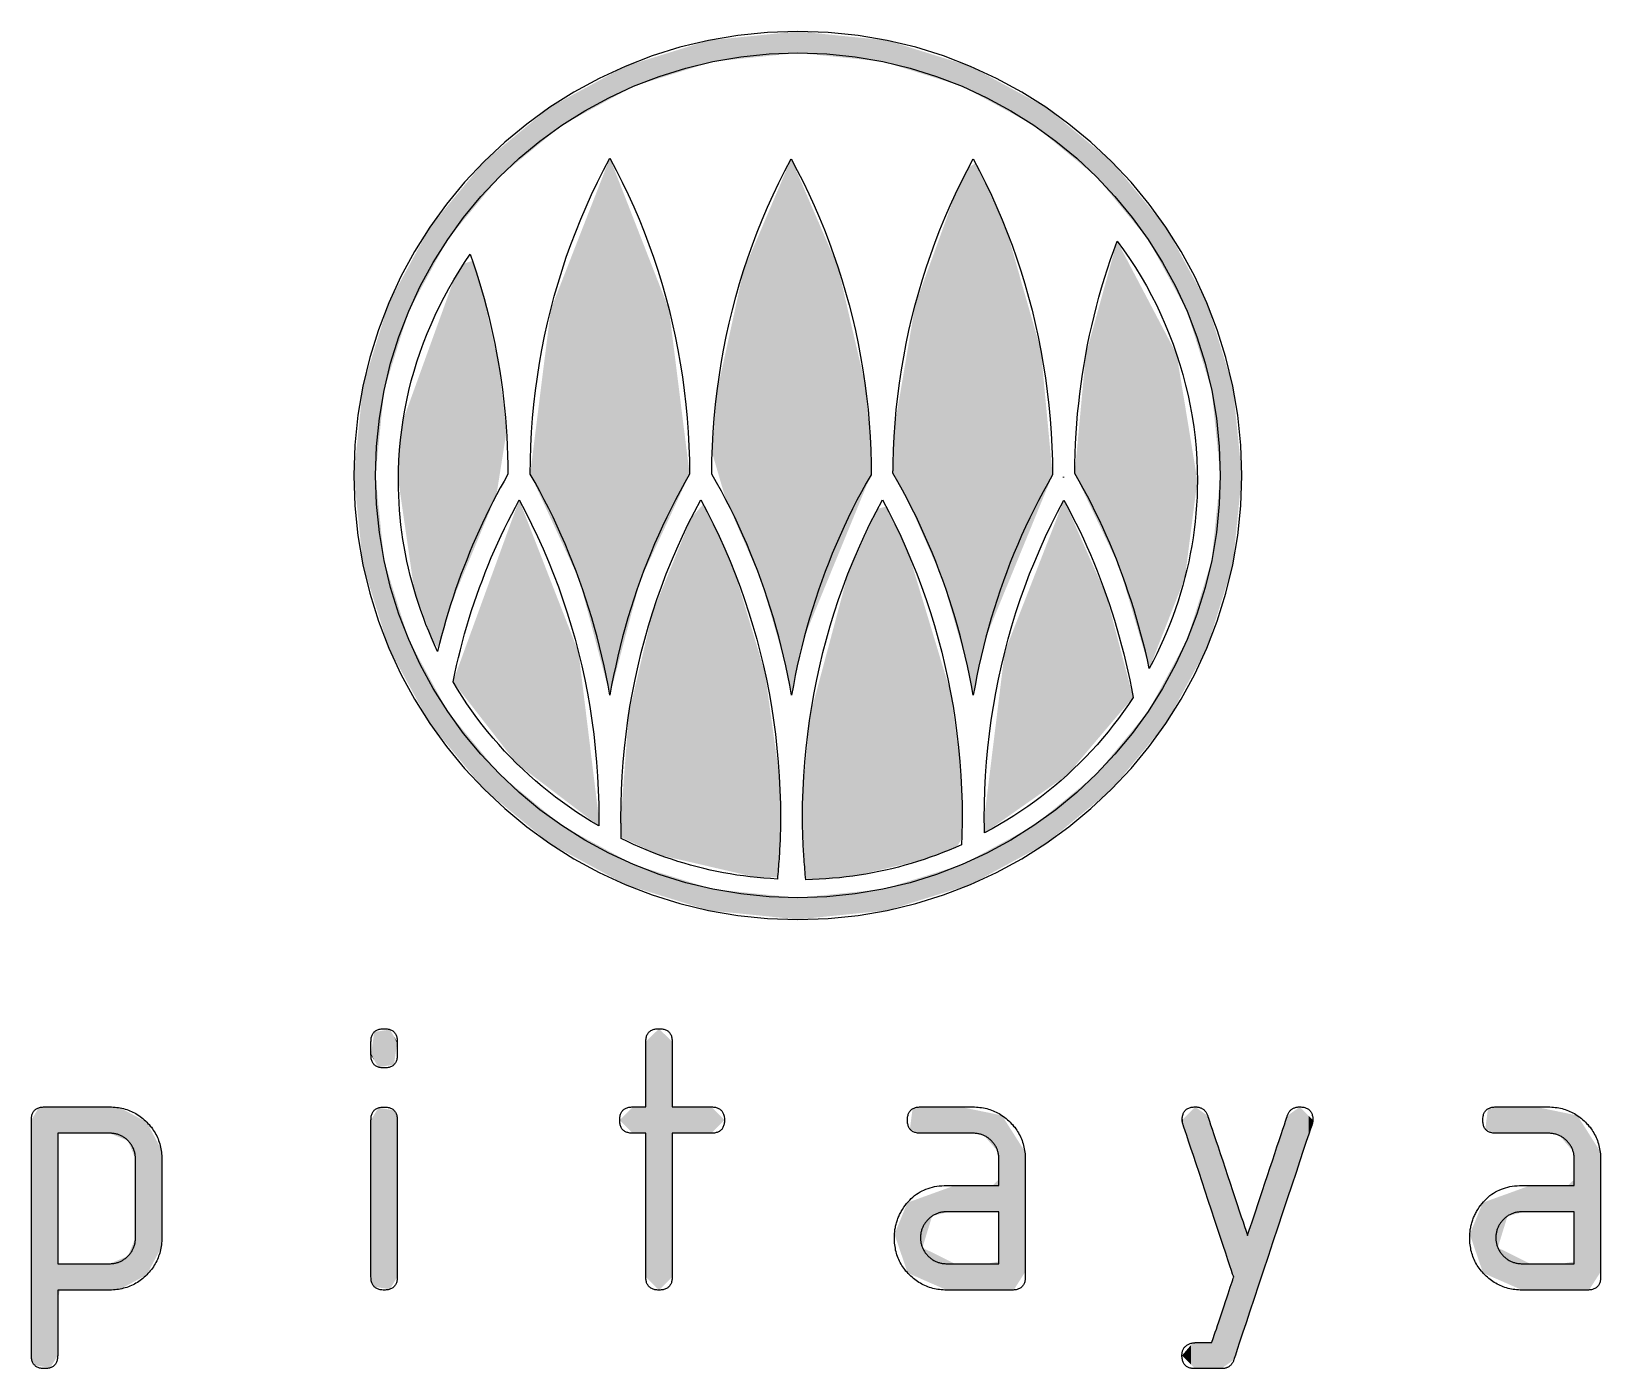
# Model space of a CAD drawing. Extents: x 170005913 to 370671833, y 82233235 to 253211579.
import ezdxf

# ---------------------------------------------------------------- set-up
doc = ezdxf.new("R2010")
doc.units = 0
doc.layers.add('LAYER_1', color=7, linetype='CONTINUOUS')

# ---------------------------------------------------------------- blocks, each defined once
blk = doc.blocks.new('*U14')
at = {"layer": 'LAYER_1', "color": 7, "linetype": 'CONTINUOUS'}
for points in [[(48.055, 111.776), (47.975, 112.164), (48.055, 112.172)], [(49.617, 111.934), (48.055, 112.172), (49.617, 112.33)], [(48.055, 111.776), (48.055, 112.172), (49.617, 111.934)], [(49.617, 111.934), (49.617, 112.33), (51.18, 111.776)], [(51.18, 111.776), (49.617, 112.33), (51.18, 112.172)], [(51.18, 111.776), (51.18, 112.172), (51.259, 111.751)], [(51.259, 111.751), (51.18, 112.172), (51.259, 112.164)], [(47.975, 111.751), (46.599, 111.736), (47.975, 112.164)], [(47.975, 111.751), (47.975, 112.164), (48.055, 111.776)], [(51.259, 111.751), (51.259, 112.164), (52.635, 111.323)], [(52.635, 111.323), (51.259, 112.164), (52.635, 111.736)], [(46.445, 111.239), (45.281, 111.055), (46.445, 111.688)], [(46.599, 111.323), (46.445, 111.688), (46.599, 111.736)], [(46.445, 111.239), (46.445, 111.688), (46.599, 111.323)], [(46.599, 111.323), (46.599, 111.736), (47.975, 111.751)], [(52.635, 111.323), (52.635, 111.736), (52.79, 111.239)], [(52.79, 111.239), (52.635, 111.736), (52.79, 111.688)], [(52.79, 111.239), (52.79, 111.688), (53.954, 110.606)], [(53.954, 110.606), (52.79, 111.688), (53.954, 111.055)], [(45.281, 110.606), (45.059, 110.935), (45.281, 111.055)], [(45.281, 110.606), (45.281, 111.055), (46.445, 111.239)], [(53.954, 110.606), (53.954, 111.055), (54.175, 110.423)], [(54.175, 110.423), (53.954, 111.055), (54.175, 110.935)], [(45.059, 110.423), (44.132, 110.169), (45.059, 110.935)], [(45.059, 110.423), (45.059, 110.935), (45.281, 110.606)], [(54.175, 110.423), (54.175, 110.935), (55.103, 109.658)], [(55.103, 109.658), (54.175, 110.935), (55.103, 110.169)], [(44.132, 109.658), (43.852, 109.938), (44.132, 110.169)], [(44.132, 109.658), (44.132, 110.169), (45.059, 110.423)], [(55.103, 109.658), (55.103, 110.169), (55.383, 109.318)], [(55.383, 109.318), (55.103, 110.169), (55.383, 109.938)], [(43.852, 109.318), (43.183, 109.128), (43.852, 109.938)], [(43.852, 109.318), (43.852, 109.938), (44.132, 109.658)], [(55.383, 109.318), (55.383, 109.938), (56.052, 108.508)], [(56.052, 108.508), (55.383, 109.938), (56.052, 109.128)], [(43.183, 108.508), (43.183, 109.128), (43.852, 109.318)], [(43.183, 108.508), (42.855, 108.73), (43.183, 109.128)], [(56.052, 108.508), (56.052, 109.128), (56.38, 107.904)], [(56.38, 107.904), (56.052, 109.128), (56.38, 108.73)], [(42.855, 107.904), (42.467, 108.016), (42.855, 108.73)], [(42.855, 107.904), (42.855, 108.73), (43.183, 108.508)], [(56.38, 107.904), (56.38, 108.73), (56.768, 107.19)], [(56.768, 107.19), (56.38, 108.73), (56.768, 108.016)], [(42.467, 107.19), (42.101, 107.344), (42.467, 108.016)], [(42.467, 107.19), (42.467, 108.016), (42.855, 107.904)], [(56.768, 107.19), (56.768, 108.016), (57.133, 106.017)], [(57.133, 106.017), (56.768, 108.016), (57.133, 107.344)], [(42.101, 106.016), (42.014, 107.063), (42.101, 107.344)], [(42.101, 106.016), (42.101, 107.344), (42.467, 107.19)], [(57.133, 106.017), (57.133, 107.344), (57.221, 105.734)], [(57.221, 105.734), (57.133, 107.344), (57.221, 107.062)], [(42.014, 105.734), (41.856, 106.555), (42.014, 107.063)], [(42.014, 105.734), (42.014, 107.063), (42.101, 106.016)], [(57.221, 105.734), (57.221, 107.062), (57.379, 104.172)], [(57.379, 104.172), (57.221, 107.062), (57.379, 106.554)], [(41.856, 101.789), (41.625, 105.814), (41.856, 106.555)], [(41.856, 104.172), (41.856, 106.555), (42.014, 105.734)], [(57.379, 101.79), (57.379, 106.554), (57.609, 102.53)], [(57.609, 102.53), (57.379, 106.554), (57.609, 105.814)], [(41.625, 102.53), (41.459, 104.172), (41.625, 105.814)], [(41.625, 102.53), (41.625, 105.814), (41.856, 101.789)], [(57.609, 102.53), (57.609, 105.814), (57.775, 104.172)], [(41.856, 101.789), (41.856, 104.172), (42.014, 101.281)], [(42.014, 101.281), (41.856, 104.172), (42.014, 102.61)], [(57.379, 101.79), (57.221, 102.61), (57.379, 104.172)], [(42.014, 101.281), (42.014, 102.61), (42.101, 101)], [(42.101, 101), (42.014, 102.61), (42.101, 102.328)], [(57.221, 101.282), (57.133, 102.327), (57.221, 102.61)], [(57.221, 101.282), (57.221, 102.61), (57.379, 101.79)], [(42.101, 101), (42.101, 102.328), (42.467, 100.327)], [(42.467, 100.327), (42.101, 102.328), (42.467, 101.154)], [(57.133, 101), (56.768, 101.154), (57.133, 102.327)], [(57.133, 101), (57.133, 102.327), (57.221, 101.282)], [(42.467, 100.327), (42.467, 101.154), (42.855, 99.614)], [(42.855, 99.614), (42.467, 101.154), (42.855, 100.44)], [(56.768, 100.328), (56.38, 100.44), (56.768, 101.154)], [(56.768, 100.328), (56.768, 101.154), (57.133, 101)], [(42.855, 99.614), (42.855, 100.44), (43.183, 99.216)], [(43.183, 99.216), (42.855, 100.44), (43.183, 99.835)], [(56.38, 99.614), (56.052, 99.835), (56.38, 100.44)], [(56.38, 99.614), (56.38, 100.44), (56.768, 100.328)], [(43.183, 99.216), (43.183, 99.835), (43.852, 98.406)], [(43.852, 98.406), (43.183, 99.835), (43.852, 99.026)], [(56.052, 99.216), (55.383, 99.026), (56.052, 99.835)], [(56.052, 99.216), (56.052, 99.835), (56.38, 99.614)], [(55.383, 98.406), (55.383, 99.026), (56.052, 99.216)], [(43.852, 98.406), (43.852, 99.026), (44.132, 98.175)], [(44.132, 98.175), (43.852, 99.026), (44.132, 98.686)], [(55.383, 98.406), (55.103, 98.686), (55.383, 99.026)], [(44.132, 98.175), (44.132, 98.686), (45.059, 97.409)], [(45.059, 97.409), (44.132, 98.686), (45.059, 97.921)], [(55.103, 98.175), (54.175, 97.921), (55.103, 98.686)], [(55.103, 98.175), (55.103, 98.686), (55.383, 98.406)], [(54.175, 97.409), (54.175, 97.921), (55.103, 98.175)], [(45.059, 97.409), (45.059, 97.921), (45.281, 97.289)], [(45.281, 97.289), (45.059, 97.921), (45.281, 97.738)], [(54.175, 97.409), (53.954, 97.738), (54.175, 97.921)], [(45.281, 97.289), (45.281, 97.738), (46.445, 96.656)], [(46.445, 96.656), (45.281, 97.738), (46.445, 97.105)], [(53.954, 97.289), (52.79, 97.105), (53.954, 97.738)], [(53.954, 97.289), (53.954, 97.738), (54.175, 97.409)], [(52.79, 96.656), (52.79, 97.105), (53.954, 97.289)], [(46.445, 96.656), (46.445, 97.105), (46.599, 96.608)], [(46.599, 96.608), (46.445, 97.105), (46.599, 97.022)], [(46.599, 96.608), (46.599, 97.022), (47.975, 96.18)], [(47.975, 96.18), (46.599, 97.022), (47.975, 96.593)], [(52.635, 96.608), (51.259, 96.593), (52.635, 97.022)], [(52.79, 96.656), (52.635, 97.022), (52.79, 97.105)], [(52.635, 96.608), (52.635, 97.022), (52.79, 96.656)], [(51.259, 96.18), (51.259, 96.593), (52.635, 96.608)], [(47.975, 96.18), (47.975, 96.593), (48.055, 96.172)], [(48.055, 96.172), (47.975, 96.593), (48.055, 96.569)], [(48.055, 96.172), (48.055, 96.569), (49.617, 96.014)], [(49.617, 96.014), (48.055, 96.569), (49.617, 96.411)], [(51.18, 96.172), (49.617, 96.411), (51.18, 96.569)], [(49.617, 96.014), (49.617, 96.411), (51.18, 96.172)], [(51.259, 96.18), (51.18, 96.569), (51.259, 96.593)], [(51.18, 96.172), (51.18, 96.569), (51.259, 96.18)]]:
    blk.add_solid(points, dxfattribs=at)
blk = doc.blocks.new('BLOCK_4')
at = {"layer": 'LAYER_1'}
blk.add_lwpolyline([(54.5, 104.134), (54.5, 104.134), (54.5, 104.135), (54.5, 104.136), (54.5, 104.136), (54.5, 104.137), (54.5, 104.137), (54.5, 104.138), (54.5, 104.138), (54.5, 104.139), (54.5, 104.14), (54.5, 104.14), (54.5, 104.141), (54.5, 104.141), (54.5, 104.142), (54.5, 104.143), (54.5, 104.143), (54.5, 104.144), (54.5, 104.144), (54.5, 104.145), (54.5, 104.146), (54.5, 104.146), (54.5, 104.147), (54.5, 104.147), (54.5, 104.148), (54.5, 104.147), (54.5, 104.147), (54.5, 104.146), (54.5, 104.145), (54.5, 104.145), (54.5, 104.144), (54.5, 104.144), (54.5, 104.143), (54.5, 104.142), (54.5, 104.142), (54.5, 104.141), (54.5, 104.14), (54.5, 104.14), (54.5, 104.139), (54.5, 104.139), (54.5, 104.138), (54.5, 104.137), (54.5, 104.137), (54.5, 104.136), (54.5, 104.135), (54.5, 104.135), (54.5, 104.134), (54.5, 104.133), (54.5, 104.133), (54.5, 104.133), (54.5, 104.133), (54.5, 104.133), (54.5, 104.133), (54.5, 104.133), (54.5, 104.133), (54.5, 104.133), (54.5, 104.133), (54.5, 104.133), (54.5, 104.133), (54.5, 104.133), (54.5, 104.133), (54.5, 104.133), (54.5, 104.133), (54.5, 104.133), (54.5, 104.134), (54.5, 104.134), (54.5, 104.134), (54.5, 104.134), (54.5, 104.134), (54.5, 104.134), (54.5, 104.134), (54.5, 104.134)], close=True, dxfattribs=at)
blk = doc.blocks.new('*U15')
at = {"layer": 'LAYER_1', "color": 7, "linetype": 'CONTINUOUS'}
for points in [[(49.476, 100.27), (49.395, 109.755), (49.476, 109.947)], [(49.494, 100.237), (49.476, 109.947), (49.494, 109.988)], [(49.476, 100.27), (49.476, 109.947), (49.494, 100.237)], [(49.494, 100.237), (49.494, 109.988), (49.513, 100.202)], [(49.513, 100.202), (49.494, 109.988), (49.513, 109.944)], [(49.513, 100.202), (49.513, 109.944), (49.551, 100.404)], [(49.551, 100.404), (49.513, 109.944), (49.551, 109.856)], [(49.395, 100.673), (48.943, 108.695), (49.395, 109.755)], [(49.395, 100.673), (49.395, 109.755), (49.476, 100.27)], [(49.551, 100.404), (49.551, 109.856), (49.735, 101.2)], [(49.735, 101.2), (49.551, 109.856), (49.735, 109.431)], [(49.735, 101.2), (49.735, 109.431), (50.352, 102.702)], [(50.352, 102.702), (49.735, 109.431), (50.352, 108.003)], [(48.943, 102.241), (48.619, 107.935), (48.943, 108.695)], [(48.943, 102.241), (48.943, 108.695), (49.395, 100.673)], [(48.619, 102.982), (48.295, 106.459), (48.619, 107.935)], [(48.619, 102.982), (48.619, 107.935), (48.943, 102.241)], [(50.352, 102.702), (50.352, 108.003), (50.848, 103.909)], [(50.848, 103.909), (50.352, 108.003), (50.848, 105.869)], [(48.295, 103.724), (48.134, 105.726), (48.295, 106.459)], [(48.295, 103.724), (48.295, 106.459), (48.619, 102.982)], [(50.848, 103.909), (50.848, 105.869), (50.952, 104.163)], [(50.952, 104.163), (50.848, 105.869), (50.952, 104.762)], [(48.134, 104.272), (48.043, 104.582), (48.134, 105.726)], [(48.134, 104.272), (48.134, 105.726), (48.295, 103.724)], [(50.952, 104.163), (50.952, 104.762), (50.961, 104.185)], [(50.961, 104.185), (50.952, 104.762), (50.961, 104.49)], [(50.961, 104.185), (50.961, 104.49), (50.964, 104.354)], [(50.964, 104.354), (50.961, 104.49), (50.964, 104.409)], [(50.964, 104.354), (50.964, 104.409), (50.964, 104.385)], [(50.964, 104.385), (50.964, 104.409), (50.964, 104.39)], [(50.964, 104.385), (50.964, 104.39), (50.964, 104.388)]]:
    blk.add_solid(points, dxfattribs=at)
blk = doc.blocks.new('BLOCK_5')
at = {"layer": 'LAYER_1'}
blk.add_lwpolyline([(49.494, 109.988), (49.606, 109.777), (49.714, 109.563), (49.818, 109.346), (49.918, 109.128), (50.013, 108.907), (50.105, 108.684), (50.191, 108.459), (50.274, 108.232), (50.352, 108.003), (50.425, 107.773), (50.494, 107.54), (50.558, 107.306), (50.618, 107.07), (50.673, 106.833), (50.724, 106.594), (50.77, 106.354), (50.811, 106.112), (50.848, 105.869), (50.879, 105.625), (50.906, 105.38), (50.928, 105.133), (50.945, 104.886), (50.957, 104.638), (50.964, 104.388), (50.964, 104.388), (50.964, 104.387), (50.964, 104.385), (50.964, 104.383), (50.964, 104.38), (50.964, 104.377), (50.964, 104.374), (50.964, 104.37), (50.964, 104.366), (50.964, 104.362), (50.964, 104.358), (50.964, 104.354), (50.964, 104.349), (50.963, 104.345), (50.963, 104.341), (50.963, 104.337), (50.963, 104.334), (50.963, 104.33), (50.963, 104.327), (50.963, 104.325), (50.963, 104.322), (50.963, 104.321), (50.963, 104.32), (50.963, 104.32), (50.963, 104.319), (50.963, 104.318), (50.963, 104.316), (50.963, 104.313), (50.963, 104.309), (50.963, 104.305), (50.963, 104.3), (50.963, 104.295), (50.962, 104.289), (50.962, 104.283), (50.962, 104.276), (50.962, 104.27), (50.962, 104.262), (50.962, 104.255), (50.962, 104.248), (50.962, 104.24), (50.962, 104.233), (50.962, 104.226), (50.961, 104.218), (50.961, 104.211), (50.961, 104.204), (50.961, 104.197), (50.961, 104.191), (50.961, 104.185), (50.872, 104.03), (50.786, 103.873), (50.703, 103.714), (50.621, 103.555), (50.542, 103.394), (50.466, 103.232), (50.392, 103.069), (50.32, 102.904), (50.25, 102.739), (50.183, 102.572), (50.119, 102.404), (50.057, 102.235), (49.997, 102.065), (49.94, 101.894), (49.885, 101.722), (49.832, 101.549), (49.782, 101.375), (49.735, 101.2), (49.69, 101.025), (49.647, 100.848), (49.607, 100.671), (49.569, 100.493), (49.534, 100.314), (49.501, 100.135), (49.468, 100.315), (49.433, 100.494), (49.395, 100.673), (49.354, 100.85), (49.312, 101.027), (49.266, 101.203), (49.219, 101.379), (49.168, 101.553), (49.116, 101.726), (49.061, 101.899), (49.003, 102.07), (48.943, 102.241), (48.881, 102.41), (48.816, 102.579), (48.749, 102.746), (48.679, 102.912), (48.607, 103.077), (48.533, 103.24), (48.456, 103.403), (48.377, 103.564), (48.295, 103.724), (48.211, 103.883), (48.124, 104.04), (48.035, 104.196), (48.039, 104.453), (48.048, 104.71), (48.061, 104.965), (48.08, 105.22), (48.104, 105.474), (48.134, 105.726), (48.168, 105.977), (48.207, 106.227), (48.251, 106.476), (48.3, 106.723), (48.354, 106.969), (48.413, 107.213), (48.477, 107.455), (48.546, 107.696), (48.619, 107.935), (48.698, 108.172), (48.781, 108.406), (48.869, 108.639), (48.961, 108.87), (49.058, 109.098), (49.16, 109.324), (49.267, 109.548), (49.378, 109.769)], close=True, dxfattribs=at)
at = {"layer": 'LAYER_1', "color": 7}
blk.add_blockref('*U15', (0, 0), dxfattribs=at)
blk = doc.blocks.new('*U16')
at = {"layer": 'LAYER_1', "color": 7, "linetype": 'CONTINUOUS'}
for points in [[(52.815, 100.269), (52.753, 109.829), (52.815, 109.866)], [(52.851, 100.201), (52.815, 109.866), (52.851, 109.888)], [(52.815, 100.269), (52.815, 109.866), (52.851, 100.201)], [(52.882, 100.363), (52.851, 109.888), (52.882, 109.906)], [(52.851, 100.201), (52.851, 109.888), (52.882, 100.363)], [(52.882, 100.363), (52.882, 109.906), (52.889, 100.402)], [(52.889, 100.402), (52.882, 109.906), (52.889, 109.892)], [(52.889, 100.402), (52.889, 109.892), (53.01, 100.928)], [(53.01, 100.928), (52.889, 109.892), (53.01, 109.658)], [(52.733, 100.674), (52.513, 109.346), (52.733, 109.788)], [(52.753, 100.572), (52.733, 109.788), (52.753, 109.829)], [(52.733, 100.674), (52.733, 109.788), (52.753, 100.572)], [(52.753, 100.572), (52.753, 109.829), (52.815, 100.269)], [(53.01, 100.928), (53.01, 109.658), (53.073, 101.199)], [(53.073, 101.199), (53.01, 109.658), (53.073, 109.518)], [(52.513, 101.434), (52.279, 108.699), (52.513, 109.346)], [(52.513, 101.434), (52.513, 109.346), (52.733, 100.674)], [(53.073, 101.199), (53.073, 109.518), (53.465, 102.154)], [(53.465, 102.154), (53.073, 109.518), (53.465, 108.636)], [(52.279, 102.249), (51.774, 107.306), (52.279, 108.699)], [(52.279, 102.249), (52.279, 108.699), (52.513, 101.434)], [(53.465, 102.154), (53.465, 108.636), (54.083, 103.66)], [(54.083, 103.66), (53.465, 108.636), (54.083, 106.467)], [(51.774, 103.401), (51.626, 106.436), (51.774, 107.306)], [(51.774, 103.401), (51.774, 107.306), (52.279, 102.249)], [(51.626, 103.739), (51.432, 105.295), (51.626, 106.436)], [(51.626, 103.739), (51.626, 106.436), (51.774, 103.401)], [(54.083, 103.66), (54.083, 106.467), (54.297, 104.182)], [(51.432, 104.095), (51.404, 105.133), (51.432, 105.295)], [(51.432, 104.095), (51.432, 105.295), (51.626, 103.739)], [(51.404, 104.147), (51.373, 104.575), (51.404, 105.133)], [(51.404, 104.147), (51.404, 105.133), (51.432, 104.095)], [(51.373, 104.205), (51.368, 104.387), (51.373, 104.575)], [(51.368, 104.215), (51.368, 104.376), (51.368, 104.387)], [(51.368, 104.215), (51.368, 104.387), (51.373, 104.205)], [(51.373, 104.205), (51.373, 104.575), (51.404, 104.147)], [(51.367, 104.217), (51.365, 104.247), (51.367, 104.31)], [(51.365, 104.22), (51.365, 104.221), (51.365, 104.247)], [(51.365, 104.22), (51.365, 104.247), (51.367, 104.217)], [(51.368, 104.215), (51.367, 104.31), (51.368, 104.376)], [(51.367, 104.217), (51.367, 104.31), (51.368, 104.215)], [(51.368, 104.215), (51.368, 104.376), (51.368, 104.215)]]:
    blk.add_solid(points, dxfattribs=at)
blk = doc.blocks.new('BLOCK_6')
at = {"layer": 'LAYER_1'}
blk.add_lwpolyline([(51.367, 104.31), (51.367, 104.31), (51.367, 104.311), (51.367, 104.313), (51.367, 104.316), (51.367, 104.319), (51.367, 104.322), (51.367, 104.326), (51.367, 104.33), (51.367, 104.335), (51.367, 104.339), (51.367, 104.344), (51.367, 104.349), (51.367, 104.354), (51.368, 104.359), (51.368, 104.363), (51.368, 104.368), (51.368, 104.372), (51.368, 104.376), (51.368, 104.379), (51.368, 104.382), (51.368, 104.385), (51.368, 104.387), (51.368, 104.388), (51.368, 104.388), (51.375, 104.637), (51.387, 104.886), (51.404, 105.133), (51.426, 105.379), (51.453, 105.625), (51.485, 105.869), (51.521, 106.112), (51.562, 106.353), (51.608, 106.594), (51.659, 106.833), (51.714, 107.07), (51.774, 107.306), (51.838, 107.54), (51.907, 107.773), (51.98, 108.003), (52.058, 108.232), (52.141, 108.459), (52.227, 108.684), (52.318, 108.907), (52.414, 109.128), (52.513, 109.346), (52.617, 109.562), (52.725, 109.776), (52.838, 109.988), (52.954, 109.769), (53.065, 109.547), (53.172, 109.322), (53.274, 109.096), (53.372, 108.867), (53.465, 108.636), (53.553, 108.402), (53.636, 108.167), (53.714, 107.929), (53.788, 107.69), (53.857, 107.449), (53.921, 107.206), (53.98, 106.961), (54.034, 106.715), (54.083, 106.467), (54.127, 106.218), (54.166, 105.967), (54.2, 105.716), (54.229, 105.462), (54.253, 105.208), (54.272, 104.953), (54.285, 104.697), (54.294, 104.44), (54.297, 104.182), (54.209, 104.026), (54.123, 103.87), (54.039, 103.711), (53.958, 103.552), (53.879, 103.391), (53.802, 103.229), (53.728, 103.066), (53.657, 102.902), (53.587, 102.736), (53.521, 102.569), (53.456, 102.402), (53.394, 102.233), (53.334, 102.063), (53.277, 101.892), (53.222, 101.72), (53.17, 101.547), (53.12, 101.373), (53.073, 101.199), (53.028, 101.023), (52.985, 100.847), (52.945, 100.67), (52.907, 100.492), (52.872, 100.313), (52.839, 100.133), (52.806, 100.314), (52.771, 100.494), (52.733, 100.674), (52.692, 100.853), (52.649, 101.03), (52.604, 101.207), (52.556, 101.383), (52.505, 101.558), (52.452, 101.733), (52.397, 101.906), (52.339, 102.078), (52.279, 102.249), (52.216, 102.419), (52.151, 102.589), (52.083, 102.756), (52.013, 102.923), (51.94, 103.089), (51.865, 103.253), (51.788, 103.416), (51.708, 103.578), (51.626, 103.739), (51.541, 103.898), (51.454, 104.056), (51.365, 104.212), (51.365, 104.218), (51.365, 104.224), (51.365, 104.23), (51.365, 104.236), (51.365, 104.241), (51.365, 104.247), (51.365, 104.253), (51.365, 104.258), (51.366, 104.264), (51.366, 104.269), (51.366, 104.274), (51.366, 104.279), (51.366, 104.283), (51.366, 104.287), (51.366, 104.291), (51.366, 104.295), (51.366, 104.298), (51.366, 104.301), (51.367, 104.304), (51.367, 104.306), (51.367, 104.308), (51.367, 104.309), (51.367, 104.31)], close=True, dxfattribs=at)
at = {"layer": 'LAYER_1', "color": 7}
blk.add_blockref('*U16', (0, 0), dxfattribs=at)
blk = doc.blocks.new('*U17')
at = {"layer": 'LAYER_1', "color": 7, "linetype": 'CONTINUOUS'}
for points in [[(55.484, 102.571), (54.908, 106.391), (55.484, 108.477)], [(55.484, 102.571), (55.484, 108.477), (55.527, 102.481)], [(55.527, 102.481), (55.484, 108.477), (55.527, 108.395)], [(55.527, 102.481), (55.527, 108.395), (56.074, 100.624)], [(56.074, 100.624), (55.527, 108.395), (56.074, 107.354)], [(56.074, 100.624), (56.074, 107.354), (56.577, 101.905)], [(56.577, 101.905), (56.074, 107.354), (56.577, 106.398)], [(54.908, 103.782), (54.705, 104.208), (54.908, 106.391)], [(54.908, 103.782), (54.908, 106.391), (55.484, 102.571)], [(56.577, 101.905), (56.577, 106.398), (56.73, 102.294)], [(56.73, 102.294), (56.577, 106.398), (56.73, 105.468)], [(56.73, 102.294), (56.73, 105.468), (56.958, 104.076)]]:
    blk.add_solid(points, dxfattribs=at)
blk = doc.blocks.new('BLOCK_7')
at = {"layer": 'LAYER_1'}
blk.add_lwpolyline([(55.484, 108.477), (55.6, 108.317), (55.712, 108.155), (55.82, 107.99), (55.923, 107.822), (56.021, 107.652), (56.115, 107.479), (56.204, 107.304), (56.288, 107.127), (56.367, 106.947), (56.442, 106.766), (56.512, 106.583), (56.577, 106.398), (56.637, 106.211), (56.692, 106.023), (56.742, 105.833), (56.787, 105.642), (56.827, 105.45), (56.861, 105.256), (56.891, 105.062), (56.915, 104.866), (56.934, 104.67), (56.947, 104.473), (56.955, 104.275), (56.958, 104.076), (56.956, 103.925), (56.952, 103.774), (56.943, 103.623), (56.932, 103.473), (56.918, 103.324), (56.9, 103.175), (56.879, 103.026), (56.855, 102.878), (56.828, 102.731), (56.799, 102.584), (56.766, 102.439), (56.73, 102.294), (56.691, 102.149), (56.649, 102.006), (56.604, 101.863), (56.556, 101.721), (56.506, 101.581), (56.452, 101.441), (56.396, 101.302), (56.337, 101.164), (56.275, 101.027), (56.211, 100.892), (56.144, 100.757), (56.074, 100.624), (56.039, 100.783), (56.002, 100.941), (55.963, 101.099), (55.922, 101.256), (55.879, 101.412), (55.834, 101.567), (55.788, 101.722), (55.739, 101.875), (55.689, 102.028), (55.637, 102.18), (55.583, 102.331), (55.527, 102.481), (55.469, 102.63), (55.409, 102.778), (55.347, 102.926), (55.284, 103.072), (55.218, 103.217), (55.151, 103.362), (55.081, 103.505), (55.01, 103.648), (54.937, 103.789), (54.861, 103.93), (54.784, 104.069), (54.705, 104.208), (54.707, 104.393), (54.712, 104.577), (54.72, 104.761), (54.73, 104.945), (54.743, 105.128), (54.758, 105.31), (54.777, 105.492), (54.798, 105.673), (54.821, 105.853), (54.847, 106.033), (54.876, 106.212), (54.908, 106.391), (54.942, 106.569), (54.978, 106.746), (55.017, 106.922), (55.059, 107.098), (55.103, 107.273), (55.15, 107.447), (55.199, 107.621), (55.251, 107.794), (55.306, 107.966), (55.362, 108.137), (55.422, 108.307)], close=True, dxfattribs=at)
at = {"layer": 'LAYER_1', "color": 7}
blk.add_blockref('*U17', (0, 0), dxfattribs=at)
blk = doc.blocks.new('*U18')
at = {"layer": 'LAYER_1', "color": 7, "linetype": 'CONTINUOUS'}
for points in [[(46.163, 100.135), (45.605, 108.573), (46.163, 110.001)], [(46.163, 100.135), (46.163, 110.001), (46.72, 102.241)], [(46.72, 102.241), (46.163, 110.001), (46.72, 108.573)], [(45.605, 102.241), (45.077, 107.22), (45.605, 108.573)], [(45.605, 102.241), (45.605, 108.573), (46.163, 100.135)], [(46.72, 102.241), (46.72, 108.573), (47.249, 103.379)], [(47.249, 103.379), (46.72, 108.573), (47.249, 107.22)], [(45.077, 103.379), (44.698, 104.196), (45.077, 107.22)], [(45.077, 103.379), (45.077, 107.22), (45.605, 102.241)], [(47.249, 103.379), (47.249, 107.22), (47.628, 104.196)]]:
    blk.add_solid(points, dxfattribs=at)
blk = doc.blocks.new('BLOCK_8')
at = {"layer": 'LAYER_1'}
blk.add_lwpolyline([(46.163, 110.001), (46.279, 109.781), (46.391, 109.56), (46.498, 109.336), (46.601, 109.109), (46.698, 108.88), (46.791, 108.649), (46.88, 108.416), (46.963, 108.181), (47.042, 107.943), (47.116, 107.704), (47.185, 107.463), (47.249, 107.22), (47.308, 106.975), (47.362, 106.729), (47.412, 106.482), (47.456, 106.232), (47.495, 105.982), (47.53, 105.73), (47.559, 105.477), (47.583, 105.223), (47.602, 104.967), (47.616, 104.711), (47.625, 104.454), (47.628, 104.196), (47.539, 104.04), (47.453, 103.883), (47.369, 103.724), (47.287, 103.564), (47.208, 103.403), (47.131, 103.24), (47.057, 103.077), (46.984, 102.912), (46.915, 102.746), (46.848, 102.579), (46.783, 102.41), (46.72, 102.241), (46.66, 102.07), (46.603, 101.899), (46.548, 101.726), (46.495, 101.553), (46.445, 101.379), (46.397, 101.203), (46.352, 101.027), (46.309, 100.85), (46.269, 100.673), (46.231, 100.494), (46.195, 100.315), (46.163, 100.135), (46.13, 100.315), (46.094, 100.494), (46.057, 100.673), (46.016, 100.85), (45.973, 101.027), (45.928, 101.203), (45.881, 101.379), (45.83, 101.553), (45.778, 101.726), (45.723, 101.899), (45.665, 102.07), (45.605, 102.241), (45.543, 102.41), (45.478, 102.579), (45.411, 102.746), (45.341, 102.912), (45.269, 103.077), (45.195, 103.24), (45.118, 103.403), (45.039, 103.564), (44.957, 103.724), (44.873, 103.883), (44.787, 104.04), (44.698, 104.196), (44.701, 104.454), (44.71, 104.711), (44.724, 104.967), (44.743, 105.222), (44.767, 105.477), (44.796, 105.73), (44.831, 105.982), (44.87, 106.232), (44.914, 106.481), (44.963, 106.729), (45.018, 106.975), (45.077, 107.22), (45.141, 107.463), (45.21, 107.704), (45.284, 107.943), (45.362, 108.181), (45.446, 108.416), (45.534, 108.649), (45.627, 108.88), (45.725, 109.109), (45.827, 109.336), (45.934, 109.56), (46.046, 109.781)], close=True, dxfattribs=at)
at = {"layer": 'LAYER_1', "color": 7}
blk.add_blockref('*U18', (0, 0), dxfattribs=at)
blk = doc.blocks.new('*U19')
at = {"layer": 'LAYER_1', "color": 7, "linetype": 'CONTINUOUS'}
for points in [[(43.48, 102.378), (43.296, 107.767), (43.48, 108.063)], [(43.639, 102.758), (43.48, 108.063), (43.639, 108.116)], [(43.48, 102.378), (43.48, 108.063), (43.639, 102.758)], [(43.639, 102.758), (43.639, 108.116), (43.827, 103.211)], [(43.827, 103.211), (43.639, 108.116), (43.827, 107.505)], [(43.236, 101.793), (43.081, 107.173), (43.236, 107.603)], [(43.296, 101.936), (43.236, 107.603), (43.296, 107.767)], [(43.236, 101.793), (43.236, 107.603), (43.296, 101.936)], [(43.296, 101.936), (43.296, 107.767), (43.48, 102.378)], [(43.827, 103.211), (43.827, 107.505), (44.078, 103.813)], [(44.078, 103.813), (43.827, 107.505), (44.078, 106.396)], [(43.011, 100.992), (42.913, 106.71), (43.011, 106.98)], [(43.081, 101.262), (43.011, 106.98), (43.081, 107.173)], [(43.011, 100.992), (43.011, 106.98), (43.081, 101.262)], [(43.081, 101.262), (43.081, 107.173), (43.236, 101.793)], [(42.913, 101.123), (42.566, 105.749), (42.913, 106.71)], [(42.913, 101.123), (42.913, 106.71), (43.011, 100.992)], [(44.078, 103.813), (44.078, 106.396), (44.11, 104.012)], [(44.11, 104.012), (44.078, 106.396), (44.11, 106.257)], [(44.11, 104.012), (44.11, 106.257), (44.263, 104.976)], [(42.566, 102.074), (42.363, 105.19), (42.566, 105.749)], [(42.566, 102.074), (42.566, 105.749), (42.913, 101.123)], [(42.363, 103.477), (42.289, 104.498), (42.363, 105.19)], [(42.363, 103.477), (42.363, 105.19), (42.566, 102.074)], [(42.289, 103.991), (42.277, 104.147), (42.289, 104.498)], [(42.289, 103.991), (42.289, 104.498), (42.363, 103.477)], [(42.277, 104.074), (42.276, 104.076), (42.277, 104.147)], [(42.277, 104.074), (42.277, 104.147), (42.289, 103.991)]]:
    blk.add_solid(points, dxfattribs=at)
blk = doc.blocks.new('BLOCK_9')
at = {"layer": 'LAYER_1'}
blk.add_lwpolyline([(42.276, 104.076), (42.276, 104.076), (42.276, 104.076), (42.276, 104.076), (42.276, 104.076), (42.276, 104.076), (42.276, 104.076), (42.276, 104.076), (42.276, 104.076), (42.276, 104.076), (42.276, 104.076), (42.276, 104.076), (42.276, 104.076), (42.276, 104.076), (42.276, 104.076), (42.276, 104.076), (42.276, 104.076), (42.276, 104.076), (42.276, 104.076), (42.276, 104.076), (42.276, 104.076), (42.276, 104.076), (42.276, 104.076), (42.276, 104.076), (42.276, 104.076), (42.279, 104.264), (42.286, 104.451), (42.298, 104.638), (42.315, 104.823), (42.337, 105.007), (42.363, 105.19), (42.394, 105.372), (42.43, 105.552), (42.47, 105.731), (42.514, 105.909), (42.564, 106.086), (42.617, 106.261), (42.675, 106.435), (42.738, 106.607), (42.805, 106.778), (42.876, 106.947), (42.952, 107.115), (43.031, 107.28), (43.115, 107.444), (43.204, 107.607), (43.296, 107.767), (43.392, 107.925), (43.493, 108.082), (43.597, 108.237), (43.652, 108.075), (43.705, 107.913), (43.756, 107.751), (43.804, 107.587), (43.85, 107.423), (43.894, 107.258), (43.936, 107.093), (43.975, 106.927), (44.012, 106.761), (44.047, 106.593), (44.08, 106.425), (44.11, 106.257), (44.138, 106.088), (44.164, 105.919), (44.187, 105.748), (44.208, 105.578), (44.226, 105.407), (44.243, 105.235), (44.257, 105.063), (44.268, 104.89), (44.277, 104.716), (44.284, 104.543), (44.288, 104.368), (44.29, 104.194), (44.218, 104.068), (44.147, 103.941), (44.078, 103.813), (44.011, 103.684), (43.946, 103.554), (43.882, 103.424), (43.819, 103.292), (43.758, 103.16), (43.699, 103.027), (43.641, 102.893), (43.585, 102.758), (43.531, 102.623), (43.478, 102.486), (43.426, 102.349), (43.377, 102.211), (43.328, 102.073), (43.282, 101.933), (43.236, 101.793), (43.193, 101.653), (43.151, 101.511), (43.11, 101.369), (43.071, 101.226), (43.034, 101.082), (42.998, 100.938), (42.941, 101.061), (42.886, 101.185), (42.834, 101.309), (42.783, 101.435), (42.735, 101.561), (42.689, 101.688), (42.646, 101.816), (42.604, 101.945), (42.566, 102.074), (42.529, 102.204), (42.495, 102.335), (42.463, 102.466), (42.434, 102.598), (42.407, 102.73), (42.382, 102.863), (42.36, 102.996), (42.341, 103.13), (42.324, 103.264), (42.31, 103.399), (42.298, 103.534), (42.288, 103.669), (42.282, 103.805), (42.278, 103.94)], close=True, dxfattribs=at)
at = {"layer": 'LAYER_1', "color": 7}
blk.add_blockref('*U19', (0, 0), dxfattribs=at)
blk = doc.blocks.new('*U20')
at = {"layer": 'LAYER_1', "color": 7, "linetype": 'CONTINUOUS'}
for points in [[(44.447, 98.881), (43.28, 100.382), (44.447, 103.586)], [(44.496, 98.844), (44.447, 103.586), (44.496, 103.721)], [(44.447, 98.881), (44.447, 103.586), (44.496, 98.844)], [(44.496, 98.844), (44.496, 103.721), (45.587, 98.015)], [(45.587, 98.015), (44.496, 103.721), (45.587, 100.919)], [(45.587, 98.015), (45.587, 100.919), (45.958, 97.732)], [(45.958, 97.732), (45.587, 100.919), (45.958, 97.893)], [(45.958, 97.732), (45.958, 97.893), (45.961, 97.871)]]:
    blk.add_solid(points, dxfattribs=at)
blk = doc.blocks.new('BLOCK_10')
at = {"layer": 'LAYER_1'}
blk.add_lwpolyline([(44.496, 103.721), (44.613, 103.5), (44.725, 103.277), (44.833, 103.051), (44.936, 102.823), (45.034, 102.592), (45.128, 102.359), (45.217, 102.124), (45.3, 101.887), (45.379, 101.648), (45.453, 101.406), (45.522, 101.163), (45.587, 100.919), (45.646, 100.672), (45.7, 100.424), (45.749, 100.174), (45.793, 99.923), (45.832, 99.671), (45.866, 99.417), (45.895, 99.162), (45.919, 98.906), (45.937, 98.648), (45.95, 98.39), (45.958, 98.131), (45.961, 97.871), (45.961, 97.871), (45.961, 97.869), (45.961, 97.867), (45.961, 97.865), (45.96, 97.861), (45.96, 97.857), (45.96, 97.853), (45.96, 97.848), (45.96, 97.842), (45.96, 97.836), (45.96, 97.83), (45.96, 97.823), (45.96, 97.816), (45.96, 97.809), (45.959, 97.801), (45.959, 97.793), (45.959, 97.786), (45.959, 97.778), (45.959, 97.77), (45.959, 97.762), (45.958, 97.754), (45.958, 97.747), (45.958, 97.739), (45.958, 97.732), (45.821, 97.813), (45.685, 97.897), (45.552, 97.984), (45.42, 98.074), (45.291, 98.166), (45.164, 98.26), (45.039, 98.357), (44.916, 98.457), (44.795, 98.56), (44.677, 98.664), (44.561, 98.772), (44.447, 98.881), (44.335, 98.994), (44.227, 99.108), (44.12, 99.225), (44.016, 99.345), (43.915, 99.467), (43.816, 99.591), (43.72, 99.717), (43.627, 99.846), (43.536, 99.976), (43.448, 100.109), (43.363, 100.245), (43.28, 100.382), (43.311, 100.53), (43.344, 100.678), (43.379, 100.824), (43.415, 100.97), (43.453, 101.116), (43.493, 101.26), (43.534, 101.404), (43.577, 101.546), (43.622, 101.689), (43.669, 101.83), (43.717, 101.97), (43.767, 102.11), (43.819, 102.249), (43.873, 102.387), (43.928, 102.524), (43.984, 102.661), (44.043, 102.796), (44.103, 102.931), (44.164, 103.065), (44.227, 103.198), (44.292, 103.33), (44.358, 103.461), (44.426, 103.591)], close=True, dxfattribs=at)
at = {"layer": 'LAYER_1', "color": 7}
blk.add_blockref('*U20', (0, 0), dxfattribs=at)
blk = doc.blocks.new('*U21')
at = {"layer": 'LAYER_1', "color": 7, "linetype": 'CONTINUOUS'}
for points in [[(47.877, 97.013), (47.658, 103.392), (47.877, 103.641)], [(47.877, 97.013), (47.877, 103.641), (48.089, 96.963)], [(48.089, 96.963), (47.877, 103.641), (48.089, 103.223)], [(47.658, 97.063), (47.058, 101.923), (47.658, 103.392)], [(47.658, 97.063), (47.658, 103.392), (47.877, 97.013)], [(48.089, 96.963), (48.089, 103.223), (48.465, 96.876)], [(48.465, 96.876), (48.089, 103.223), (48.465, 102.362)], [(48.465, 96.876), (48.465, 102.362), (48.866, 96.784)], [(48.866, 96.784), (48.465, 102.362), (48.866, 101.032)], [(47.058, 97.202), (46.947, 101.65), (47.058, 101.923)], [(47.058, 97.202), (47.058, 101.923), (47.658, 97.063)], [(46.947, 97.254), (46.512, 99.798), (46.947, 101.65)], [(46.947, 97.254), (46.947, 101.65), (47.058, 97.202)], [(48.866, 96.784), (48.866, 101.032), (49.011, 96.786)], [(49.011, 96.786), (48.866, 101.032), (49.011, 100.55)], [(49.011, 96.786), (49.011, 100.55), (49.244, 96.79)], [(49.244, 96.79), (49.011, 100.55), (49.244, 98.873)], [(46.512, 97.459), (46.372, 97.972), (46.512, 99.798)], [(46.512, 97.459), (46.512, 99.798), (46.947, 97.254)], [(49.244, 96.79), (49.244, 98.873), (49.258, 96.965)], [(49.258, 96.965), (49.244, 98.873), (49.258, 98.769)], [(49.258, 96.965), (49.258, 98.769), (49.275, 97.211)], [(49.275, 97.211), (49.258, 98.769), (49.275, 98.649)], [(49.275, 97.211), (49.275, 98.649), (49.282, 97.314)], [(49.282, 97.314), (49.275, 98.649), (49.282, 98.409)], [(49.282, 97.314), (49.282, 98.409), (49.296, 97.663)], [(49.296, 97.663), (49.282, 98.409), (49.296, 97.922)], [(46.369, 97.678), (46.364, 97.871), (46.369, 97.929)], [(46.372, 97.525), (46.369, 97.929), (46.372, 97.972)], [(46.369, 97.678), (46.369, 97.929), (46.372, 97.525)], [(46.372, 97.525), (46.372, 97.972), (46.512, 97.459)], [(49.296, 97.663), (49.296, 97.922), (49.299, 97.836)]]:
    blk.add_solid(points, dxfattribs=at)
blk = doc.blocks.new('BLOCK_11')
at = {"layer": 'LAYER_1'}
blk.add_lwpolyline([(46.364, 97.871), (46.367, 98.131), (46.375, 98.39), (46.388, 98.649), (46.407, 98.906), (46.43, 99.162), (46.459, 99.418), (46.493, 99.672), (46.532, 99.924), (46.576, 100.176), (46.626, 100.425), (46.68, 100.674), (46.739, 100.92), (46.804, 101.165), (46.873, 101.408), (46.947, 101.65), (47.026, 101.889), (47.11, 102.126), (47.199, 102.362), (47.293, 102.595), (47.391, 102.825), (47.494, 103.054), (47.602, 103.28), (47.715, 103.503), (47.832, 103.724), (47.949, 103.503), (48.062, 103.28), (48.17, 103.054), (48.273, 102.825), (48.371, 102.595), (48.465, 102.362), (48.554, 102.126), (48.638, 101.889), (48.717, 101.65), (48.791, 101.409), (48.86, 101.165), (48.924, 100.92), (48.984, 100.674), (49.038, 100.426), (49.087, 100.176), (49.131, 99.924), (49.17, 99.672), (49.204, 99.418), (49.233, 99.163), (49.257, 98.906), (49.275, 98.649), (49.288, 98.39), (49.296, 98.131), (49.299, 97.871), (49.299, 97.825), (49.298, 97.779), (49.298, 97.732), (49.297, 97.686), (49.296, 97.639), (49.294, 97.593), (49.293, 97.547), (49.291, 97.5), (49.289, 97.454), (49.287, 97.407), (49.285, 97.361), (49.282, 97.314), (49.279, 97.267), (49.277, 97.221), (49.274, 97.174), (49.271, 97.128), (49.267, 97.081), (49.264, 97.035), (49.26, 96.988), (49.257, 96.942), (49.253, 96.895), (49.249, 96.848), (49.245, 96.802), (49.241, 96.756), (49.116, 96.763), (48.991, 96.772), (48.866, 96.784), (48.742, 96.797), (48.618, 96.813), (48.495, 96.83), (48.372, 96.85), (48.25, 96.872), (48.128, 96.896), (48.007, 96.921), (47.887, 96.949), (47.767, 96.979), (47.647, 97.011), (47.528, 97.045), (47.41, 97.081), (47.292, 97.119), (47.175, 97.16), (47.058, 97.202), (46.943, 97.246), (46.827, 97.292), (46.713, 97.341), (46.599, 97.391), (46.485, 97.444), (46.373, 97.498), (46.372, 97.516), (46.372, 97.535), (46.372, 97.554), (46.371, 97.574), (46.371, 97.595), (46.37, 97.615), (46.37, 97.636), (46.369, 97.657), (46.369, 97.678), (46.368, 97.698), (46.368, 97.718), (46.368, 97.737), (46.367, 97.756), (46.367, 97.773), (46.366, 97.79), (46.366, 97.805), (46.366, 97.82), (46.365, 97.832), (46.365, 97.844), (46.365, 97.853), (46.365, 97.861), (46.365, 97.866), (46.364, 97.87)], close=True, dxfattribs=at)
at = {"layer": 'LAYER_1', "color": 7}
blk.add_blockref('*U21', (0, 0), dxfattribs=at)
blk = doc.blocks.new('*U22')
at = {"layer": 'LAYER_1', "color": 7, "linetype": 'CONTINUOUS'}
for points in [[(51.082, 96.913), (50.684, 102.685), (51.082, 103.558)], [(51.237, 96.95), (51.082, 103.558), (51.237, 103.6)], [(51.082, 96.913), (51.082, 103.558), (51.237, 96.95)], [(51.237, 96.95), (51.237, 103.6), (51.386, 96.985)], [(51.386, 96.985), (51.237, 103.6), (51.386, 103.309)], [(51.386, 96.985), (51.386, 103.309), (51.66, 97.05)], [(51.66, 97.05), (51.386, 103.309), (51.66, 102.713)], [(50.684, 96.818), (50.537, 102.361), (50.684, 102.685)], [(50.684, 96.818), (50.684, 102.685), (51.082, 96.913)], [(51.66, 97.05), (51.66, 102.713), (51.935, 97.115)], [(51.935, 97.115), (51.66, 102.713), (51.935, 101.802)], [(50.537, 96.804), (50.041, 100.508), (50.537, 102.361)], [(50.537, 96.804), (50.537, 102.361), (50.684, 96.818)], [(51.935, 97.115), (51.935, 101.802), (52.424, 97.303)], [(52.424, 97.303), (51.935, 101.802), (52.424, 100.184)], [(50.041, 96.754), (49.85, 99.798), (50.041, 100.508)], [(50.041, 96.754), (50.041, 100.508), (50.537, 96.804)], [(52.424, 97.303), (52.424, 100.184), (52.539, 97.347)], [(52.539, 97.347), (52.424, 100.184), (52.539, 99.308)], [(49.85, 96.758), (49.76, 98.892), (49.85, 99.798)], [(49.85, 96.758), (49.85, 99.798), (50.041, 96.754)], [(52.539, 97.347), (52.539, 99.308), (52.599, 97.449)], [(52.599, 97.449), (52.539, 99.308), (52.599, 98.854)], [(49.749, 96.884), (49.716, 98.455), (49.749, 98.787)], [(49.76, 96.761), (49.749, 98.787), (49.76, 98.892)], [(49.749, 96.884), (49.749, 98.787), (49.76, 96.761)], [(49.76, 96.761), (49.76, 98.892), (49.85, 96.758)], [(52.599, 97.449), (52.599, 98.854), (52.627, 97.496)], [(52.627, 97.496), (52.599, 98.854), (52.627, 98.302)], [(49.716, 97.587), (49.703, 97.871), (49.716, 98.455)], [(49.716, 97.587), (49.716, 98.455), (49.749, 96.884)], [(52.627, 97.496), (52.627, 98.302), (52.634, 97.735)], [(52.634, 97.735), (52.627, 98.302), (52.634, 98.177)], [(52.634, 97.735), (52.634, 98.177), (52.634, 97.767)], [(52.634, 97.767), (52.634, 98.177), (52.634, 98.11)], [(52.634, 97.767), (52.634, 98.11), (52.637, 97.885)], [(52.637, 97.885), (52.634, 98.11), (52.637, 97.885)]]:
    blk.add_solid(points, dxfattribs=at)
blk = doc.blocks.new('BLOCK_12')
at = {"layer": 'LAYER_1'}
blk.add_lwpolyline([(49.703, 97.871), (49.703, 97.871), (49.703, 97.871), (49.703, 97.871), (49.703, 97.871), (49.703, 97.871), (49.703, 97.871), (49.703, 97.871), (49.703, 97.871), (49.703, 97.871), (49.703, 97.871), (49.703, 97.871), (49.703, 97.871), (49.703, 97.871), (49.703, 97.871), (49.703, 97.871), (49.703, 97.871), (49.703, 97.871), (49.703, 97.871), (49.703, 97.871), (49.703, 97.871), (49.703, 97.871), (49.703, 97.871), (49.703, 97.871), (49.703, 97.871), (49.705, 98.131), (49.713, 98.39), (49.727, 98.649), (49.745, 98.906), (49.769, 99.162), (49.797, 99.417), (49.831, 99.671), (49.871, 99.924), (49.915, 100.175), (49.964, 100.425), (50.018, 100.673), (50.078, 100.92), (50.142, 101.165), (50.211, 101.408), (50.285, 101.649), (50.364, 101.889), (50.448, 102.126), (50.537, 102.361), (50.631, 102.594), (50.729, 102.825), (50.833, 103.054), (50.94, 103.28), (51.053, 103.503), (51.17, 103.724), (51.287, 103.504), (51.4, 103.281), (51.507, 103.055), (51.61, 102.828), (51.708, 102.597), (51.802, 102.365), (51.89, 102.13), (51.974, 101.894), (52.053, 101.655), (52.127, 101.414), (52.196, 101.172), (52.261, 100.927), (52.32, 100.681), (52.374, 100.433), (52.424, 100.184), (52.468, 99.933), (52.507, 99.681), (52.541, 99.428), (52.57, 99.173), (52.594, 98.918), (52.613, 98.661), (52.626, 98.403), (52.634, 98.144), (52.637, 97.885), (52.637, 97.885), (52.637, 97.885), (52.637, 97.885), (52.637, 97.885), (52.637, 97.885), (52.637, 97.885), (52.637, 97.885), (52.637, 97.885), (52.637, 97.885), (52.637, 97.885), (52.637, 97.885), (52.637, 97.885), (52.637, 97.885), (52.637, 97.885), (52.637, 97.884), (52.637, 97.884), (52.637, 97.884), (52.637, 97.884), (52.637, 97.884), (52.637, 97.884), (52.637, 97.884), (52.637, 97.884), (52.637, 97.884), (52.637, 97.884), (52.637, 97.881), (52.637, 97.875), (52.637, 97.866), (52.637, 97.854), (52.636, 97.841), (52.636, 97.825), (52.635, 97.807), (52.635, 97.788), (52.634, 97.767), (52.634, 97.744), (52.633, 97.721), (52.633, 97.696), (52.632, 97.67), (52.631, 97.644), (52.63, 97.618), (52.63, 97.591), (52.629, 97.563), (52.628, 97.536), (52.628, 97.509), (52.627, 97.483), (52.626, 97.457), (52.625, 97.432), (52.625, 97.408), (52.624, 97.385), (52.511, 97.335), (52.397, 97.287), (52.282, 97.241), (52.167, 97.197), (52.051, 97.155), (51.935, 97.115), (51.818, 97.078), (51.701, 97.042), (51.583, 97.008), (51.465, 96.976), (51.346, 96.946), (51.227, 96.918), (51.107, 96.893), (50.987, 96.869), (50.866, 96.847), (50.745, 96.828), (50.624, 96.81), (50.502, 96.794), (50.379, 96.781), (50.256, 96.769), (50.133, 96.759), (50.01, 96.752), (49.886, 96.747), (49.761, 96.743), (49.757, 96.79), (49.753, 96.837), (49.749, 96.884), (49.745, 96.932), (49.742, 96.979), (49.738, 97.026), (49.735, 97.073), (49.731, 97.12), (49.728, 97.167), (49.725, 97.214), (49.722, 97.261), (49.72, 97.308), (49.717, 97.356), (49.715, 97.403), (49.713, 97.45), (49.711, 97.497), (49.709, 97.544), (49.707, 97.59), (49.706, 97.637), (49.705, 97.684), (49.704, 97.731), (49.703, 97.778), (49.703, 97.824)], close=True, dxfattribs=at)
at = {"layer": 'LAYER_1', "color": 7}
blk.add_blockref('*U22', (0, 0), dxfattribs=at)
blk = doc.blocks.new('*U23')
at = {"layer": 'LAYER_1', "color": 7, "linetype": 'CONTINUOUS'}
for points in [[(54.506, 98.627), (53.417, 100.923), (54.506, 103.719)], [(54.506, 98.627), (54.506, 103.719), (54.57, 98.672)], [(54.57, 98.672), (54.506, 103.719), (54.57, 103.576)], [(54.57, 98.672), (54.57, 103.576), (55.283, 99.513)], [(55.283, 99.513), (54.57, 103.576), (55.283, 101.972)], [(55.283, 99.513), (55.283, 101.972), (55.776, 100.093)], [(53.417, 97.862), (53.048, 97.927), (53.417, 100.923)], [(53.417, 97.862), (53.417, 100.923), (54.506, 98.627)], [(53.048, 97.603), (53.041, 97.871), (53.048, 97.927)], [(53.048, 97.603), (53.048, 97.927), (53.417, 97.862)]]:
    blk.add_solid(points, dxfattribs=at)
blk = doc.blocks.new('BLOCK_13')
at = {"layer": 'LAYER_1'}
blk.add_lwpolyline([(53.041, 97.871), (53.044, 98.132), (53.052, 98.392), (53.066, 98.651), (53.084, 98.909), (53.108, 99.165), (53.137, 99.421), (53.171, 99.675), (53.21, 99.927), (53.254, 100.179), (53.304, 100.428), (53.358, 100.676), (53.417, 100.923), (53.481, 101.167), (53.55, 101.41), (53.624, 101.651), (53.703, 101.89), (53.787, 102.126), (53.875, 102.361), (53.969, 102.593), (54.067, 102.823), (54.169, 103.051), (54.277, 103.276), (54.389, 103.499), (54.506, 103.719), (54.581, 103.579), (54.654, 103.438), (54.726, 103.295), (54.796, 103.152), (54.863, 103.008), (54.929, 102.863), (54.993, 102.717), (55.055, 102.569), (55.115, 102.421), (55.173, 102.272), (55.229, 102.123), (55.283, 101.972), (55.335, 101.82), (55.386, 101.667), (55.434, 101.514), (55.48, 101.359), (55.524, 101.204), (55.566, 101.048), (55.607, 100.891), (55.645, 100.733), (55.681, 100.575), (55.715, 100.415), (55.747, 100.255), (55.776, 100.093), (55.69, 99.963), (55.6, 99.834), (55.508, 99.707), (55.413, 99.583), (55.316, 99.461), (55.217, 99.341), (55.115, 99.224), (55.01, 99.109), (54.903, 98.996), (54.794, 98.886), (54.683, 98.778), (54.57, 98.672), (54.454, 98.569), (54.336, 98.468), (54.216, 98.37), (54.094, 98.275), (53.97, 98.182), (53.844, 98.091), (53.716, 98.003), (53.586, 97.918), (53.454, 97.835), (53.32, 97.755), (53.185, 97.678), (53.048, 97.603), (53.048, 97.62), (53.047, 97.636), (53.047, 97.653), (53.046, 97.669), (53.046, 97.685), (53.045, 97.701), (53.045, 97.716), (53.045, 97.731), (53.044, 97.746), (53.044, 97.76), (53.044, 97.774), (53.043, 97.787), (53.043, 97.799), (53.043, 97.811), (53.042, 97.821), (53.042, 97.831), (53.042, 97.84), (53.042, 97.848), (53.041, 97.855), (53.041, 97.86), (53.041, 97.865), (53.041, 97.868), (53.041, 97.87)], close=True, dxfattribs=at)
at = {"layer": 'LAYER_1', "color": 7}
blk.add_blockref('*U23', (0, 0), dxfattribs=at)
blk = doc.blocks.new('BLOCK_3')
at = {"layer": 'LAYER_1'}
for name in ['BLOCK_8', 'BLOCK_5', 'BLOCK_6', 'BLOCK_7', 'BLOCK_9', 'BLOCK_4', 'BLOCK_10', 'BLOCK_11', 'BLOCK_12', 'BLOCK_13']:
    blk.add_blockref(name, (0, 0), dxfattribs=at)
blk = doc.blocks.new('*U24')
at = {"layer": 'LAYER_1', "color": 7, "linetype": 'CONTINUOUS'}
for points in [[(35.824, 87.785), (35.667, 92.554), (35.824, 92.569)], [(35.824, 87.785), (35.824, 92.569), (35.88, 87.776)], [(35.88, 87.776), (35.824, 92.569), (35.88, 92.569)], [(35.88, 87.776), (35.88, 92.569), (36.016, 88.001)], [(36.016, 88.001), (35.88, 92.569), (36.016, 92.569)], [(36.016, 92.085), (36.016, 92.569), (36.057, 92.085)], [(36.057, 92.085), (36.016, 92.569), (36.057, 92.569)], [(36.057, 92.085), (36.057, 92.569), (36.371, 92.085)], [(36.371, 92.085), (36.057, 92.569), (36.371, 92.569)], [(36.371, 92.085), (36.371, 92.569), (36.494, 92.085)], [(36.494, 92.085), (36.371, 92.569), (36.494, 92.569)], [(36.494, 92.085), (36.494, 92.569), (36.919, 92.085)], [(36.919, 92.085), (36.494, 92.569), (36.919, 92.569)], [(36.919, 92.085), (36.919, 92.569), (36.969, 92.085)], [(36.969, 92.085), (36.919, 92.569), (36.969, 92.565)], [(36.969, 92.085), (36.969, 92.565), (37.164, 92.006)], [(37.164, 92.006), (36.969, 92.565), (37.164, 92.551)], [(35.536, 87.945), (35.532, 92.328), (35.536, 92.335)], [(35.532, 88.049), (35.532, 92.328), (35.536, 87.945)], [(35.593, 87.821), (35.536, 92.335), (35.593, 92.429)], [(35.536, 87.945), (35.536, 92.335), (35.593, 87.821)], [(35.667, 87.809), (35.593, 92.429), (35.667, 92.554)], [(35.593, 87.821), (35.593, 92.429), (35.667, 87.809)], [(35.667, 87.809), (35.667, 92.554), (35.824, 87.785)], [(37.164, 92.006), (37.164, 92.551), (37.166, 92.005)], [(37.166, 92.005), (37.164, 92.551), (37.166, 92.55)], [(37.166, 92.005), (37.166, 92.55), (37.307, 91.948)], [(37.307, 91.948), (37.166, 92.55), (37.307, 92.475)], [(37.307, 91.948), (37.307, 92.475), (37.309, 91.947)], [(37.309, 91.947), (37.307, 92.475), (37.309, 92.474)], [(37.309, 91.947), (37.309, 92.474), (37.446, 91.605)], [(37.446, 91.605), (37.309, 92.474), (37.446, 92.4)], [(37.446, 89.373), (37.446, 92.4), (37.651, 89.484)], [(37.651, 89.484), (37.446, 92.4), (37.651, 92.29)], [(37.651, 89.484), (37.651, 92.29), (37.652, 89.485)], [(37.652, 89.485), (37.651, 92.29), (37.652, 92.288)], [(37.652, 89.485), (37.652, 92.288), (37.912, 89.973)], [(37.912, 89.973), (37.652, 92.288), (37.912, 91.801)], [(37.912, 89.973), (37.912, 91.801), (37.912, 89.973)], [(37.912, 89.973), (37.912, 91.801), (37.912, 91.801)], [(37.912, 89.973), (37.912, 91.801), (37.929, 90.227)], [(37.929, 90.227), (37.912, 91.801), (37.929, 91.545)], [(37.446, 89.373), (37.309, 89.833), (37.446, 90.167)], [(36.016, 89.017), (36.016, 89.688), (36.057, 89.205)], [(36.057, 89.205), (36.016, 89.688), (36.057, 89.688)], [(36.057, 89.205), (36.057, 89.688), (36.371, 89.205)], [(36.371, 89.205), (36.057, 89.688), (36.371, 89.688)], [(36.371, 89.205), (36.371, 89.688), (36.494, 89.205)], [(36.494, 89.205), (36.371, 89.688), (36.494, 89.688)], [(36.494, 89.205), (36.494, 89.688), (36.919, 89.216)], [(36.919, 89.216), (36.494, 89.688), (36.919, 89.688)], [(36.919, 89.216), (36.919, 89.688), (36.969, 89.217)], [(36.969, 89.217), (36.919, 89.688), (36.969, 89.688)], [(37.164, 89.222), (36.969, 89.688), (37.164, 89.769)], [(36.969, 89.217), (36.969, 89.688), (37.164, 89.222)], [(37.164, 89.222), (37.164, 89.769), (37.166, 89.222)], [(37.166, 89.222), (37.164, 89.769), (37.166, 89.769)], [(37.307, 89.298), (37.166, 89.769), (37.307, 89.828)], [(37.166, 89.222), (37.166, 89.769), (37.307, 89.298)], [(37.309, 89.299), (37.307, 89.828), (37.309, 89.833)], [(37.307, 89.298), (37.307, 89.828), (37.309, 89.299)], [(37.309, 89.299), (37.309, 89.833), (37.446, 89.373)]]:
    blk.add_solid(points, dxfattribs=at)
blk = doc.blocks.new('*U25')
at = {"layer": 'LAYER_1', "color": 7, "linetype": 'CONTINUOUS'}
for points in [[(41.833, 93.425), (41.776, 93.551), (41.833, 93.946)], [(41.908, 93.3), (41.833, 93.946), (41.908, 93.957)], [(41.833, 93.425), (41.833, 93.946), (41.908, 93.3)], [(42.12, 93.333), (41.908, 93.957), (42.12, 93.991)], [(41.908, 93.3), (41.908, 93.957), (42.12, 93.333)], [(42.12, 93.333), (42.12, 93.991), (42.195, 93.345)], [(42.195, 93.345), (42.12, 93.991), (42.195, 93.865)], [(42.195, 93.345), (42.195, 93.865), (42.252, 93.739)], [(42.252, 93.739), (42.195, 93.865), (42.252, 93.771)], [(42.252, 93.739), (42.252, 93.771), (42.255, 93.765)], [(41.776, 93.519), (41.772, 93.525), (41.776, 93.551)], [(41.776, 93.519), (41.776, 93.551), (41.833, 93.425)], [(41.776, 89.388), (41.772, 92.327), (41.776, 92.333)], [(41.772, 89.477), (41.772, 92.327), (41.776, 89.388)], [(41.833, 89.264), (41.776, 92.333), (41.833, 92.427)], [(41.776, 89.388), (41.776, 92.333), (41.833, 89.264)], [(41.908, 89.253), (41.833, 92.427), (41.908, 92.552)], [(41.833, 89.264), (41.833, 92.427), (41.908, 89.253)], [(41.908, 89.253), (41.908, 92.552), (42.12, 89.219)], [(42.12, 89.219), (41.908, 92.552), (42.12, 92.519)], [(42.12, 89.219), (42.12, 92.519), (42.195, 89.345)], [(42.195, 89.345), (42.12, 92.519), (42.195, 92.507)], [(42.195, 89.345), (42.195, 92.507), (42.252, 89.438)], [(42.252, 89.438), (42.195, 92.507), (42.252, 92.383)], [(42.252, 89.438), (42.252, 92.383), (42.255, 89.445)], [(42.255, 89.445), (42.252, 92.383), (42.255, 92.294)]]:
    blk.add_solid(points, dxfattribs=at)
blk = doc.blocks.new('*U26')
at = {"layer": 'LAYER_1', "color": 7, "linetype": 'CONTINUOUS'}
for points in [[(47.065, 89.205), (46.823, 93.766), (47.065, 94.006)], [(47.065, 89.205), (47.065, 94.006), (47.307, 89.445)], [(47.307, 89.445), (47.065, 94.006), (47.307, 93.766)], [(46.823, 89.445), (46.823, 93.766), (47.065, 89.205)], [(46.584, 92.085), (46.343, 92.327), (46.584, 92.569)], [(46.584, 92.085), (46.584, 92.569), (46.823, 92.085)], [(46.823, 92.085), (46.584, 92.569), (46.823, 92.569)], [(47.307, 92.085), (47.307, 92.569), (48.028, 92.085)], [(48.028, 92.085), (47.307, 92.569), (48.028, 92.569)], [(48.028, 92.085), (48.028, 92.569), (48.268, 92.327)]]:
    blk.add_solid(points, dxfattribs=at)
blk = doc.blocks.new('*U27')
at = {"layer": 'LAYER_1', "color": 7, "linetype": 'CONTINUOUS'}
for points in [[(51.906, 92.086), (51.856, 92.556), (51.906, 92.564)], [(51.933, 92.086), (51.906, 92.564), (51.933, 92.569)], [(51.906, 92.086), (51.906, 92.564), (51.933, 92.086)], [(51.933, 92.086), (51.933, 92.569), (52.084, 92.085)], [(52.084, 92.085), (51.933, 92.569), (52.084, 92.569)], [(52.084, 92.085), (52.084, 92.569), (52.351, 92.085)], [(52.351, 92.085), (52.084, 92.569), (52.351, 92.569)], [(52.351, 92.085), (52.351, 92.569), (52.351, 92.085)], [(52.351, 92.085), (52.351, 92.569), (52.351, 92.569)], [(52.351, 92.085), (52.351, 92.569), (52.392, 92.085)], [(52.392, 92.085), (52.351, 92.569), (52.392, 92.569)], [(52.392, 92.085), (52.392, 92.569), (52.501, 92.085)], [(52.501, 92.085), (52.392, 92.569), (52.501, 92.569)], [(52.501, 92.085), (52.501, 92.569), (52.608, 92.085)], [(52.608, 92.085), (52.501, 92.569), (52.608, 92.569)], [(52.608, 92.085), (52.608, 92.569), (52.844, 92.085)], [(52.844, 92.085), (52.608, 92.569), (52.844, 92.52)], [(51.724, 92.141), (51.676, 92.162), (51.724, 92.535)], [(51.856, 92.086), (51.724, 92.535), (51.856, 92.556)], [(51.724, 92.141), (51.724, 92.535), (51.856, 92.086)], [(51.856, 92.086), (51.856, 92.556), (51.906, 92.086)], [(52.844, 92.085), (52.844, 92.52), (53.008, 92.048)], [(53.008, 92.048), (52.844, 92.52), (53.008, 92.486)], [(53.008, 92.048), (53.008, 92.486), (53.04, 92.042)], [(53.04, 92.042), (53.008, 92.486), (53.04, 92.48)], [(53.04, 92.042), (53.04, 92.48), (53.089, 91.984)], [(53.089, 91.984), (53.04, 92.48), (53.089, 92.469)], [(53.089, 91.984), (53.089, 92.469), (53.194, 91.863)], [(53.194, 91.863), (53.089, 92.469), (53.194, 92.448)], [(53.194, 91.863), (53.194, 92.448), (53.292, 91.748)], [(53.292, 91.748), (53.194, 92.448), (53.292, 92.427)], [(53.292, 91.748), (53.292, 92.427), (53.312, 91.236)], [(53.312, 91.236), (53.292, 92.427), (53.312, 92.423)], [(53.312, 89.205), (53.312, 92.423), (53.367, 89.205)], [(53.367, 89.205), (53.312, 92.423), (53.367, 92.412)], [(53.367, 89.205), (53.367, 92.412), (53.583, 89.205)], [(53.583, 89.205), (53.367, 92.412), (53.583, 92.073)], [(53.583, 89.205), (53.583, 92.073), (53.785, 89.522)], [(53.785, 89.522), (53.583, 92.073), (53.785, 91.754)], [(53.785, 89.522), (53.785, 91.754), (53.795, 89.538)], [(53.795, 89.538), (53.785, 91.754), (53.795, 91.57)], [(52.501, 90.641), (52.392, 91.086), (52.501, 91.125)], [(52.501, 90.641), (52.501, 91.125), (52.608, 90.641)], [(52.608, 90.641), (52.501, 91.125), (52.608, 91.125)], [(52.608, 90.641), (52.608, 91.125), (52.844, 90.641)], [(52.844, 90.641), (52.608, 91.125), (52.844, 91.125)], [(52.844, 90.641), (52.844, 91.125), (53.008, 90.641)], [(53.008, 90.641), (52.844, 91.125), (53.008, 91.125)], [(53.008, 90.641), (53.008, 91.125), (53.04, 90.641)], [(53.04, 90.641), (53.008, 91.125), (53.04, 91.125)], [(53.04, 90.641), (53.04, 91.125), (53.089, 90.641)], [(53.089, 90.641), (53.04, 91.125), (53.089, 91.125)], [(53.089, 90.641), (53.089, 91.125), (53.194, 90.641)], [(53.194, 90.641), (53.089, 91.125), (53.194, 91.125)], [(53.292, 90.641), (53.194, 91.125), (53.292, 91.218)], [(53.194, 90.641), (53.194, 91.125), (53.292, 90.641)], [(53.312, 90.641), (53.292, 91.218), (53.312, 91.236)], [(53.292, 90.641), (53.292, 91.218), (53.312, 90.641)], [(51.724, 89.479), (51.676, 90.827), (51.724, 90.844)], [(51.856, 89.421), (51.724, 90.844), (51.856, 90.892)], [(51.724, 89.479), (51.724, 90.844), (51.856, 89.421)], [(51.906, 89.399), (51.856, 90.892), (51.906, 90.91)], [(51.856, 89.421), (51.856, 90.892), (51.906, 89.399)], [(51.933, 90.073), (51.906, 90.91), (51.933, 90.92)], [(51.906, 89.983), (51.906, 90.91), (51.933, 90.073)], [(52.084, 90.563), (51.933, 90.92), (52.084, 90.974)], [(51.933, 90.073), (51.933, 90.92), (52.084, 90.563)], [(52.351, 90.631), (52.084, 90.974), (52.351, 91.071)], [(52.084, 90.563), (52.084, 90.974), (52.351, 90.631)], [(52.392, 90.641), (52.351, 91.071), (52.392, 91.086)], [(52.351, 90.631), (52.351, 91.071), (52.351, 90.631)], [(52.351, 90.631), (52.351, 91.071), (52.351, 91.071)], [(52.351, 90.631), (52.351, 91.071), (52.392, 90.641)], [(52.392, 90.641), (52.392, 91.086), (52.501, 90.641)], [(51.63, 89.532), (51.392, 90.23), (51.63, 90.81)], [(51.635, 89.518), (51.63, 90.81), (51.635, 90.812)], [(51.63, 89.532), (51.63, 90.81), (51.635, 89.518)], [(51.676, 89.5), (51.635, 90.812), (51.676, 90.827)], [(51.635, 89.518), (51.635, 90.812), (51.676, 89.5)], [(51.676, 89.5), (51.676, 90.827), (51.724, 89.479)], [(51.906, 89.399), (51.906, 89.983), (51.933, 89.387)], [(51.933, 89.387), (51.906, 89.983), (51.933, 89.969)], [(51.933, 89.387), (51.933, 89.969), (52.084, 89.321)], [(52.084, 89.321), (51.933, 89.969), (52.084, 89.895)], [(52.084, 89.321), (52.084, 89.895), (52.351, 89.205)], [(52.351, 89.205), (52.084, 89.895), (52.351, 89.762)], [(52.351, 89.205), (52.351, 89.762), (52.351, 89.205)], [(52.351, 89.205), (52.351, 89.762), (52.351, 89.762)], [(52.351, 89.205), (52.351, 89.762), (52.392, 89.205)], [(52.392, 89.205), (52.351, 89.762), (52.392, 89.742)], [(52.392, 89.205), (52.392, 89.742), (52.501, 89.205)], [(52.501, 89.205), (52.392, 89.742), (52.501, 89.688)], [(52.501, 89.205), (52.501, 89.688), (52.608, 89.205)], [(52.608, 89.205), (52.501, 89.688), (52.608, 89.688)], [(52.608, 89.205), (52.608, 89.688), (52.844, 89.205)], [(52.844, 89.205), (52.608, 89.688), (52.844, 89.688)], [(52.844, 89.205), (52.844, 89.688), (53.008, 89.205)], [(53.008, 89.205), (52.844, 89.688), (53.008, 89.688)], [(53.008, 89.205), (53.008, 89.688), (53.04, 89.205)], [(53.04, 89.205), (53.008, 89.688), (53.04, 89.688)], [(53.04, 89.205), (53.04, 89.688), (53.089, 89.205)], [(53.089, 89.205), (53.04, 89.688), (53.089, 89.688)], [(53.194, 89.205), (53.089, 89.688), (53.194, 89.707)], [(53.089, 89.205), (53.089, 89.688), (53.194, 89.205)], [(53.292, 89.205), (53.194, 89.707), (53.292, 89.725)], [(53.194, 89.205), (53.194, 89.707), (53.292, 89.205)], [(53.312, 89.205), (53.292, 89.725), (53.312, 89.729)], [(53.292, 89.205), (53.292, 89.725), (53.312, 89.205)]]:
    blk.add_solid(points, dxfattribs=at)
blk = doc.blocks.new('*U28')
at = {"layer": 'LAYER_1', "color": 7, "linetype": 'CONTINUOUS'}
for points in [[(56.915, 91.583), (56.875, 92.525), (56.915, 92.565)], [(56.919, 91.571), (56.915, 92.565), (56.919, 92.569)], [(56.915, 91.583), (56.915, 92.565), (56.919, 91.571)], [(56.919, 91.571), (56.919, 92.569), (57.148, 90.881)], [(57.148, 90.881), (56.919, 92.569), (57.148, 92.405)], [(58.841, 91.573), (58.611, 92.405), (58.841, 92.569)], [(58.841, 91.573), (58.841, 92.569), (58.842, 91.576)], [(58.842, 91.576), (58.841, 92.569), (58.842, 92.568)], [(58.842, 91.576), (58.842, 92.568), (59.004, 92.066)], [(59.004, 92.066), (58.842, 92.568), (59.004, 92.405)], [(56.693, 92.252), (56.679, 92.328), (56.693, 92.343)], [(56.839, 91.813), (56.693, 92.343), (56.839, 92.488)], [(56.693, 92.252), (56.693, 92.343), (56.839, 91.813)], [(56.875, 91.703), (56.839, 92.488), (56.875, 92.525)], [(56.839, 91.813), (56.839, 92.488), (56.875, 91.703)], [(56.875, 91.703), (56.875, 92.525), (56.915, 91.583)], [(57.148, 90.881), (57.148, 92.405), (57.159, 90.848)], [(57.159, 90.848), (57.148, 92.405), (57.159, 92.372)], [(57.159, 90.848), (57.159, 92.372), (57.224, 90.65)], [(57.224, 90.65), (57.159, 92.372), (57.224, 92.175)], [(58.611, 90.882), (58.497, 92.062), (58.611, 92.405)], [(58.611, 90.882), (58.611, 92.405), (58.841, 91.573)], [(59.004, 92.066), (59.004, 92.405), (59.066, 92.252)], [(59.066, 92.252), (59.004, 92.405), (59.066, 92.343)], [(59.066, 92.252), (59.066, 92.343), (59.081, 92.328)], [(57.224, 90.65), (57.224, 92.175), (57.262, 90.536)], [(57.262, 90.536), (57.224, 92.175), (57.262, 92.062)], [(57.262, 90.536), (57.262, 92.062), (57.399, 90.123)], [(57.399, 90.123), (57.262, 92.062), (57.399, 91.65)], [(58.497, 90.538), (58.347, 91.613), (58.497, 92.062)], [(58.497, 90.538), (58.497, 92.062), (58.611, 90.882)], [(57.399, 90.123), (57.399, 91.65), (57.479, 89.882)], [(57.479, 89.882), (57.399, 91.65), (57.479, 91.41)], [(57.479, 89.882), (57.479, 91.41), (57.514, 89.778)], [(57.514, 89.778), (57.479, 91.41), (57.514, 91.307)], [(58.347, 90.088), (58.245, 91.307), (58.347, 91.613)], [(58.347, 90.088), (58.347, 91.613), (58.497, 90.538)], [(57.514, 89.778), (57.514, 91.307), (57.625, 89.443)], [(57.625, 89.443), (57.514, 91.307), (57.625, 90.974)], [(58.245, 89.781), (57.994, 90.552), (58.245, 91.307)], [(58.245, 89.781), (58.245, 91.307), (58.347, 90.088)], [(57.625, 87.922), (57.625, 90.974), (57.629, 87.924)], [(57.629, 87.924), (57.625, 90.974), (57.629, 90.962)], [(57.629, 87.924), (57.629, 90.962), (57.69, 88.11)], [(57.69, 88.11), (57.629, 90.962), (57.69, 90.777)], [(57.69, 88.11), (57.69, 90.777), (57.765, 88.336)], [(57.765, 88.336), (57.69, 90.777), (57.765, 90.552)], [(57.765, 88.336), (57.765, 90.552), (57.853, 88.601)], [(57.853, 88.601), (57.765, 90.552), (57.853, 90.288)], [(57.994, 89.024), (57.88, 90.208), (57.994, 90.552)], [(57.994, 89.024), (57.994, 90.552), (58.245, 89.781)], [(57.853, 88.601), (57.853, 90.288), (57.88, 88.68)], [(57.88, 88.68), (57.853, 90.288), (57.88, 90.208)], [(57.88, 88.68), (57.88, 90.208), (57.994, 89.024)], [(57.625, 87.922), (57.514, 89.11), (57.625, 89.443)], [(57.514, 87.842), (57.479, 89.006), (57.514, 89.11)], [(57.514, 87.842), (57.514, 89.11), (57.625, 87.922)], [(57.479, 87.818), (57.399, 88.767), (57.479, 89.006)], [(57.479, 87.818), (57.479, 89.006), (57.514, 87.842)], [(57.399, 87.761), (57.262, 88.355), (57.399, 88.767)], [(57.399, 87.761), (57.399, 88.767), (57.479, 87.818)], [(57.148, 87.761), (56.919, 88.235), (57.148, 88.24)], [(57.148, 87.761), (57.148, 88.24), (57.159, 87.761)], [(57.159, 87.761), (57.148, 88.24), (57.159, 88.24)], [(57.224, 87.761), (57.159, 88.24), (57.224, 88.241)], [(57.159, 87.761), (57.159, 88.24), (57.224, 87.761)], [(57.262, 87.761), (57.224, 88.241), (57.262, 88.355)], [(57.224, 87.761), (57.224, 88.241), (57.262, 87.761)], [(57.262, 87.761), (57.262, 88.355), (57.399, 87.761)], [(56.679, 87.997), (56.675, 88.001), (56.679, 88.005)], [(56.693, 87.983), (56.679, 88.005), (56.693, 88.022)], [(56.679, 87.997), (56.679, 88.005), (56.693, 87.983)], [(56.839, 87.837), (56.693, 88.022), (56.839, 88.192)], [(56.693, 87.983), (56.693, 88.022), (56.839, 87.837)], [(56.875, 87.801), (56.839, 88.192), (56.875, 88.234)], [(56.839, 87.837), (56.839, 88.192), (56.875, 87.801)], [(56.915, 87.761), (56.875, 88.234), (56.915, 88.235)], [(56.875, 87.801), (56.875, 88.234), (56.915, 87.761)], [(56.915, 87.761), (56.915, 88.235), (56.919, 87.761)], [(56.919, 87.761), (56.915, 88.235), (56.919, 88.235)], [(56.919, 87.761), (56.919, 88.235), (57.148, 87.761)]]:
    blk.add_solid(points, dxfattribs=at)
blk = doc.blocks.new('*U29')
at = {"layer": 'LAYER_1', "color": 7, "linetype": 'CONTINUOUS'}
for points in [[(62.479, 92.086), (62.428, 92.556), (62.479, 92.564)], [(62.506, 92.086), (62.479, 92.564), (62.506, 92.569)], [(62.479, 92.086), (62.479, 92.564), (62.506, 92.086)], [(62.506, 92.086), (62.506, 92.569), (62.657, 92.085)], [(62.657, 92.085), (62.506, 92.569), (62.657, 92.569)], [(62.657, 92.085), (62.657, 92.569), (62.923, 92.085)], [(62.923, 92.085), (62.657, 92.569), (62.923, 92.569)], [(62.923, 92.085), (62.923, 92.569), (62.924, 92.085)], [(62.924, 92.085), (62.923, 92.569), (62.924, 92.569)], [(62.924, 92.085), (62.924, 92.569), (62.965, 92.085)], [(62.965, 92.085), (62.924, 92.569), (62.965, 92.569)], [(62.965, 92.085), (62.965, 92.569), (63.074, 92.085)], [(63.074, 92.085), (62.965, 92.569), (63.074, 92.569)], [(63.074, 92.085), (63.074, 92.569), (63.181, 92.085)], [(63.181, 92.085), (63.074, 92.569), (63.181, 92.569)], [(63.181, 92.085), (63.181, 92.569), (63.417, 92.085)], [(63.417, 92.085), (63.181, 92.569), (63.417, 92.52)], [(62.297, 92.141), (62.249, 92.162), (62.297, 92.535)], [(62.428, 92.086), (62.297, 92.535), (62.428, 92.556)], [(62.297, 92.141), (62.297, 92.535), (62.428, 92.086)], [(62.428, 92.086), (62.428, 92.556), (62.479, 92.086)], [(63.417, 92.085), (63.417, 92.52), (63.581, 92.049)], [(63.581, 92.049), (63.417, 92.52), (63.581, 92.486)], [(63.581, 92.049), (63.581, 92.486), (63.612, 92.042)], [(63.612, 92.042), (63.581, 92.486), (63.612, 92.48)], [(63.612, 92.042), (63.612, 92.48), (63.662, 91.984)], [(63.662, 91.984), (63.612, 92.48), (63.662, 92.469)], [(63.662, 91.984), (63.662, 92.469), (63.767, 91.863)], [(63.767, 91.863), (63.662, 92.469), (63.767, 92.448)], [(63.767, 91.863), (63.767, 92.448), (63.865, 91.748)], [(63.865, 91.748), (63.767, 92.448), (63.865, 92.427)], [(63.865, 91.748), (63.865, 92.427), (63.884, 91.236)], [(63.884, 91.236), (63.865, 92.427), (63.884, 92.423)], [(63.884, 89.205), (63.884, 92.423), (63.94, 89.205)], [(63.94, 89.205), (63.884, 92.423), (63.94, 92.412)], [(63.94, 89.205), (63.94, 92.412), (64.155, 89.205)], [(64.155, 89.205), (63.94, 92.412), (64.155, 92.073)], [(64.155, 89.205), (64.155, 92.073), (64.358, 89.522)], [(64.358, 89.522), (64.155, 92.073), (64.358, 91.754)], [(64.358, 89.522), (64.358, 91.754), (64.368, 89.538)], [(64.368, 89.538), (64.358, 91.754), (64.368, 91.57)], [(63.074, 90.641), (62.965, 91.086), (63.074, 91.125)], [(63.074, 90.641), (63.074, 91.125), (63.181, 90.641)], [(63.181, 90.641), (63.074, 91.125), (63.181, 91.125)], [(63.181, 90.641), (63.181, 91.125), (63.417, 90.641)], [(63.417, 90.641), (63.181, 91.125), (63.417, 91.125)], [(63.417, 90.641), (63.417, 91.125), (63.581, 90.641)], [(63.581, 90.641), (63.417, 91.125), (63.581, 91.125)], [(63.581, 90.641), (63.581, 91.125), (63.612, 90.641)], [(63.612, 90.641), (63.581, 91.125), (63.612, 91.125)], [(63.612, 90.641), (63.612, 91.125), (63.662, 90.641)], [(63.662, 90.641), (63.612, 91.125), (63.662, 91.125)], [(63.662, 90.641), (63.662, 91.125), (63.767, 90.641)], [(63.767, 90.641), (63.662, 91.125), (63.767, 91.125)], [(63.865, 90.641), (63.767, 91.125), (63.865, 91.218)], [(63.767, 90.641), (63.767, 91.125), (63.865, 90.641)], [(63.884, 90.641), (63.865, 91.218), (63.884, 91.236)], [(63.865, 90.641), (63.865, 91.218), (63.884, 90.641)], [(62.297, 89.479), (62.249, 90.827), (62.297, 90.844)], [(62.428, 89.421), (62.297, 90.844), (62.428, 90.892)], [(62.297, 89.479), (62.297, 90.844), (62.428, 89.421)], [(62.479, 89.399), (62.428, 90.892), (62.479, 90.91)], [(62.428, 89.421), (62.428, 90.892), (62.479, 89.399)], [(62.506, 90.072), (62.479, 90.91), (62.506, 90.92)], [(62.479, 89.983), (62.479, 90.91), (62.506, 90.072)], [(62.657, 90.563), (62.506, 90.92), (62.657, 90.974)], [(62.506, 90.072), (62.506, 90.92), (62.657, 90.563)], [(62.923, 90.631), (62.657, 90.974), (62.923, 91.071)], [(62.657, 90.563), (62.657, 90.974), (62.923, 90.631)], [(62.923, 90.631), (62.923, 91.071), (62.924, 90.631)], [(62.924, 90.631), (62.923, 91.071), (62.924, 91.071)], [(62.965, 90.641), (62.924, 91.071), (62.965, 91.086)], [(62.924, 90.631), (62.924, 91.071), (62.965, 90.641)], [(62.965, 90.641), (62.965, 91.086), (63.074, 90.641)], [(62.203, 89.532), (61.964, 90.23), (62.203, 90.81)], [(62.207, 89.518), (62.203, 90.81), (62.207, 90.812)], [(62.203, 89.532), (62.203, 90.81), (62.207, 89.518)], [(62.249, 89.5), (62.207, 90.812), (62.249, 90.827)], [(62.207, 89.518), (62.207, 90.812), (62.249, 89.5)], [(62.249, 89.5), (62.249, 90.827), (62.297, 89.479)], [(62.479, 89.399), (62.479, 89.983), (62.506, 89.387)], [(62.506, 89.387), (62.479, 89.983), (62.506, 89.969)], [(62.506, 89.387), (62.506, 89.969), (62.657, 89.321)], [(62.657, 89.321), (62.506, 89.969), (62.657, 89.895)], [(62.657, 89.321), (62.657, 89.895), (62.923, 89.205)], [(62.923, 89.205), (62.657, 89.895), (62.923, 89.762)], [(62.923, 89.205), (62.923, 89.762), (62.924, 89.205)], [(62.924, 89.205), (62.923, 89.762), (62.924, 89.762)], [(62.924, 89.205), (62.924, 89.762), (62.965, 89.205)], [(62.965, 89.205), (62.924, 89.762), (62.965, 89.742)], [(62.965, 89.205), (62.965, 89.742), (63.074, 89.205)], [(63.074, 89.205), (62.965, 89.742), (63.074, 89.688)], [(63.074, 89.205), (63.074, 89.688), (63.181, 89.205)], [(63.181, 89.205), (63.074, 89.688), (63.181, 89.688)], [(63.181, 89.205), (63.181, 89.688), (63.417, 89.205)], [(63.417, 89.205), (63.181, 89.688), (63.417, 89.688)], [(63.417, 89.205), (63.417, 89.688), (63.581, 89.205)], [(63.581, 89.205), (63.417, 89.688), (63.581, 89.688)], [(63.581, 89.205), (63.581, 89.688), (63.612, 89.205)], [(63.612, 89.205), (63.581, 89.688), (63.612, 89.688)], [(63.612, 89.205), (63.612, 89.688), (63.662, 89.205)], [(63.662, 89.205), (63.612, 89.688), (63.662, 89.688)], [(63.767, 89.205), (63.662, 89.688), (63.767, 89.707)], [(63.662, 89.205), (63.662, 89.688), (63.767, 89.205)], [(63.865, 89.205), (63.767, 89.707), (63.865, 89.725)], [(63.767, 89.205), (63.767, 89.707), (63.865, 89.205)], [(63.884, 89.205), (63.865, 89.725), (63.884, 89.729)], [(63.865, 89.205), (63.865, 89.725), (63.884, 89.205)]]:
    blk.add_solid(points, dxfattribs=at)
blk = doc.blocks.new('BLOCK_14')
at = {"layer": 'LAYER_1'}
for points in [[(41.772, 93.525), (41.772, 93.526), (41.772, 93.53), (41.772, 93.535), (41.772, 93.543), (41.772, 93.552), (41.772, 93.563), (41.772, 93.574), (41.772, 93.587), (41.772, 93.601), (41.772, 93.615), (41.772, 93.63), (41.772, 93.645), (41.772, 93.66), (41.772, 93.675), (41.772, 93.689), (41.772, 93.703), (41.772, 93.716), (41.772, 93.728), (41.772, 93.738), (41.772, 93.747), (41.772, 93.755), (41.772, 93.76), (41.772, 93.764), (41.772, 93.765), (41.773, 93.785), (41.774, 93.804), (41.776, 93.822), (41.779, 93.839), (41.783, 93.855), (41.787, 93.87), (41.793, 93.885), (41.799, 93.899), (41.806, 93.912), (41.814, 93.924), (41.823, 93.935), (41.833, 93.946), (41.843, 93.955), (41.854, 93.964), (41.867, 93.972), (41.88, 93.979), (41.893, 93.985), (41.908, 93.991), (41.924, 93.995), (41.94, 93.999), (41.957, 94.002), (41.975, 94.004), (41.994, 94.005), (42.014, 94.006), (42.034, 94.005), (42.053, 94.004), (42.071, 94.002), (42.088, 93.999), (42.104, 93.995), (42.12, 93.991), (42.134, 93.985), (42.148, 93.979), (42.161, 93.972), (42.173, 93.964), (42.185, 93.955), (42.195, 93.946), (42.205, 93.935), (42.214, 93.924), (42.221, 93.912), (42.229, 93.899), (42.235, 93.885), (42.24, 93.87), (42.245, 93.855), (42.249, 93.839), (42.252, 93.822), (42.254, 93.804), (42.255, 93.785), (42.255, 93.765), (42.255, 93.764), (42.255, 93.76), (42.255, 93.755), (42.255, 93.747), (42.255, 93.738), (42.255, 93.728), (42.255, 93.716), (42.255, 93.703), (42.255, 93.689), (42.255, 93.675), (42.255, 93.66), (42.255, 93.645), (42.255, 93.63), (42.255, 93.615), (42.255, 93.601), (42.255, 93.587), (42.255, 93.574), (42.255, 93.563), (42.255, 93.552), (42.255, 93.543), (42.255, 93.535), (42.255, 93.53), (42.255, 93.526), (42.255, 93.525), (42.255, 93.505), (42.254, 93.487), (42.252, 93.469), (42.249, 93.452), (42.245, 93.435), (42.24, 93.42), (42.235, 93.405), (42.229, 93.392), (42.221, 93.379), (42.214, 93.366), (42.205, 93.355), (42.195, 93.345), (42.185, 93.335), (42.173, 93.326), (42.161, 93.318), (42.148, 93.311), (42.134, 93.305), (42.12, 93.3), (42.104, 93.295), (42.088, 93.291), (42.071, 93.288), (42.053, 93.286), (42.034, 93.285), (42.014, 93.285), (41.994, 93.285), (41.975, 93.286), (41.957, 93.288), (41.94, 93.291), (41.924, 93.295), (41.908, 93.3), (41.893, 93.305), (41.88, 93.311), (41.867, 93.318), (41.854, 93.326), (41.843, 93.335), (41.833, 93.345), (41.823, 93.355), (41.814, 93.366), (41.806, 93.379), (41.799, 93.392), (41.793, 93.405), (41.787, 93.42), (41.783, 93.435), (41.779, 93.452), (41.776, 93.469), (41.774, 93.487), (41.773, 93.505)], [(46.823, 92.085), (46.822, 92.085), (46.819, 92.085), (46.813, 92.085), (46.806, 92.085), (46.796, 92.085), (46.786, 92.085), (46.774, 92.085), (46.761, 92.085), (46.747, 92.085), (46.733, 92.085), (46.718, 92.085), (46.703, 92.085), (46.688, 92.085), (46.674, 92.085), (46.659, 92.085), (46.646, 92.085), (46.633, 92.085), (46.621, 92.085), (46.61, 92.085), (46.601, 92.085), (46.594, 92.085), (46.588, 92.085), (46.585, 92.085), (46.584, 92.085), (46.564, 92.086), (46.545, 92.087), (46.527, 92.089), (46.51, 92.092), (46.494, 92.096), (46.478, 92.1), (46.464, 92.106), (46.45, 92.112), (46.437, 92.119), (46.425, 92.127), (46.414, 92.136), (46.403, 92.146), (46.394, 92.156), (46.385, 92.168), (46.377, 92.18), (46.37, 92.193), (46.363, 92.207), (46.358, 92.221), (46.353, 92.237), (46.35, 92.253), (46.347, 92.27), (46.345, 92.288), (46.343, 92.307), (46.343, 92.327), (46.343, 92.347), (46.345, 92.365), (46.347, 92.384), (46.35, 92.401), (46.353, 92.417), (46.358, 92.433), (46.363, 92.447), (46.37, 92.461), (46.377, 92.474), (46.385, 92.486), (46.394, 92.498), (46.403, 92.508), (46.414, 92.518), (46.425, 92.527), (46.437, 92.535), (46.45, 92.542), (46.464, 92.548), (46.478, 92.554), (46.494, 92.558), (46.51, 92.562), (46.527, 92.565), (46.545, 92.567), (46.564, 92.568), (46.584, 92.569), (46.585, 92.569), (46.588, 92.569), (46.594, 92.569), (46.601, 92.569), (46.61, 92.569), (46.621, 92.569), (46.633, 92.569), (46.646, 92.569), (46.659, 92.569), (46.674, 92.569), (46.688, 92.569), (46.703, 92.569), (46.718, 92.569), (46.733, 92.569), (46.747, 92.569), (46.761, 92.569), (46.774, 92.569), (46.786, 92.569), (46.796, 92.569), (46.806, 92.569), (46.813, 92.569), (46.819, 92.569), (46.822, 92.569), (46.823, 92.569), (46.823, 92.575), (46.823, 92.592), (46.823, 92.62), (46.823, 92.657), (46.823, 92.703), (46.823, 92.756), (46.823, 92.815), (46.823, 92.879), (46.823, 92.948), (46.823, 93.019), (46.823, 93.093), (46.823, 93.167), (46.823, 93.242), (46.823, 93.316), (46.823, 93.387), (46.823, 93.456), (46.823, 93.52), (46.823, 93.579), (46.823, 93.632), (46.823, 93.677), (46.823, 93.715), (46.823, 93.743), (46.823, 93.76), (46.823, 93.766), (46.824, 93.786), (46.825, 93.804), (46.827, 93.822), (46.83, 93.839), (46.834, 93.856), (46.838, 93.871), (46.844, 93.885), (46.85, 93.899), (46.857, 93.912), (46.865, 93.924), (46.874, 93.935), (46.884, 93.946), (46.894, 93.955), (46.906, 93.964), (46.918, 93.972), (46.931, 93.979), (46.945, 93.985), (46.959, 93.991), (46.975, 93.995), (46.991, 93.999), (47.008, 94.002), (47.027, 94.004), (47.045, 94.005), (47.065, 94.006), (47.085, 94.005), (47.104, 94.004), (47.122, 94.002), (47.139, 93.999), (47.155, 93.995), (47.171, 93.991), (47.186, 93.985), (47.2, 93.979), (47.213, 93.972), (47.225, 93.964), (47.236, 93.955), (47.247, 93.946), (47.256, 93.935), (47.265, 93.924), (47.273, 93.912), (47.28, 93.899), (47.286, 93.885), (47.292, 93.871), (47.297, 93.856), (47.3, 93.839), (47.303, 93.822), (47.305, 93.804), (47.307, 93.786), (47.307, 93.766), (47.307, 93.76), (47.307, 93.743), (47.307, 93.715), (47.307, 93.677), (47.307, 93.632), (47.307, 93.579), (47.307, 93.52), (47.307, 93.456), (47.307, 93.387), (47.307, 93.316), (47.307, 93.242), (47.307, 93.167), (47.307, 93.093), (47.307, 93.019), (47.307, 92.948), (47.307, 92.879), (47.307, 92.815), (47.307, 92.756), (47.307, 92.703), (47.307, 92.657), (47.307, 92.62), (47.307, 92.592), (47.307, 92.575), (47.307, 92.569), (47.311, 92.569), (47.321, 92.569), (47.338, 92.569), (47.36, 92.569), (47.388, 92.569), (47.42, 92.569), (47.455, 92.569), (47.494, 92.569), (47.535, 92.569), (47.578, 92.569), (47.622, 92.569), (47.667, 92.569), (47.712, 92.569), (47.757, 92.569), (47.8, 92.569), (47.841, 92.569), (47.88, 92.569), (47.915, 92.569), (47.947, 92.569), (47.974, 92.569), (47.997, 92.569), (48.014, 92.569), (48.024, 92.569), (48.028, 92.569), (48.047, 92.568), (48.066, 92.567), (48.084, 92.565), (48.101, 92.562), (48.117, 92.558), (48.133, 92.554), (48.147, 92.548), (48.161, 92.542), (48.174, 92.535), (48.186, 92.527), (48.197, 92.518), (48.208, 92.508), (48.217, 92.498), (48.226, 92.486), (48.234, 92.474), (48.241, 92.461), (48.247, 92.447), (48.253, 92.433), (48.257, 92.417), (48.261, 92.401), (48.264, 92.384), (48.266, 92.365), (48.267, 92.347), (48.268, 92.327), (48.267, 92.307), (48.266, 92.288), (48.264, 92.27), (48.261, 92.253), (48.257, 92.237), (48.253, 92.221), (48.247, 92.207), (48.241, 92.193), (48.234, 92.18), (48.226, 92.168), (48.217, 92.156), (48.208, 92.146), (48.197, 92.136), (48.186, 92.127), (48.174, 92.119), (48.161, 92.112), (48.147, 92.106), (48.133, 92.1), (48.117, 92.096), (48.101, 92.092), (48.084, 92.089), (48.066, 92.087), (48.047, 92.086), (48.028, 92.085), (48.024, 92.085), (48.014, 92.085), (47.997, 92.085), (47.974, 92.085), (47.947, 92.085), (47.915, 92.085), (47.88, 92.085), (47.841, 92.085), (47.8, 92.085), (47.757, 92.085), (47.712, 92.085), (47.667, 92.085), (47.622, 92.085), (47.578, 92.085), (47.535, 92.085), (47.494, 92.085), (47.455, 92.085), (47.42, 92.085), (47.388, 92.085), (47.36, 92.085), (47.338, 92.085), (47.321, 92.085), (47.311, 92.085), (47.307, 92.085), (47.307, 92.072), (47.307, 92.033), (47.307, 91.972), (47.307, 91.89), (47.307, 91.789), (47.307, 91.673), (47.307, 91.542), (47.307, 91.401), (47.307, 91.25), (47.307, 91.092), (47.307, 90.93), (47.307, 90.765), (47.307, 90.6), (47.307, 90.438), (47.307, 90.28), (47.307, 90.129), (47.307, 89.988), (47.307, 89.857), (47.307, 89.741), (47.307, 89.64), (47.307, 89.558), (47.307, 89.497), (47.307, 89.458), (47.307, 89.445), (47.307, 89.425), (47.305, 89.406), (47.303, 89.388), (47.3, 89.371), (47.297, 89.355), (47.292, 89.339), (47.286, 89.325), (47.28, 89.311), (47.273, 89.298), (47.265, 89.286), (47.256, 89.275), (47.247, 89.264), (47.236, 89.255), (47.225, 89.246), (47.213, 89.238), (47.2, 89.231), (47.186, 89.225), (47.171, 89.219), (47.155, 89.215), (47.139, 89.211), (47.122, 89.208), (47.104, 89.206), (47.085, 89.205), (47.065, 89.205), (47.045, 89.205), (47.027, 89.206), (47.008, 89.208), (46.991, 89.211), (46.975, 89.215), (46.959, 89.219), (46.945, 89.225), (46.931, 89.231), (46.918, 89.238), (46.906, 89.246), (46.894, 89.255), (46.884, 89.264), (46.874, 89.275), (46.865, 89.286), (46.857, 89.298), (46.85, 89.311), (46.844, 89.325), (46.838, 89.339), (46.834, 89.355), (46.83, 89.371), (46.827, 89.388), (46.825, 89.406), (46.824, 89.425), (46.823, 89.445), (46.823, 89.458), (46.823, 89.497), (46.823, 89.558), (46.823, 89.64), (46.823, 89.741), (46.823, 89.857), (46.823, 89.988), (46.823, 90.129), (46.823, 90.28), (46.823, 90.438), (46.823, 90.6), (46.823, 90.765), (46.823, 90.93), (46.823, 91.092), (46.823, 91.25), (46.823, 91.401), (46.823, 91.542), (46.823, 91.673), (46.823, 91.789), (46.823, 91.89), (46.823, 91.972), (46.823, 92.033), (46.823, 92.072)], [(35.532, 92.328), (35.533, 92.348), (35.534, 92.367), (35.536, 92.385), (35.539, 92.402), (35.543, 92.418), (35.547, 92.433), (35.553, 92.448), (35.559, 92.462), (35.566, 92.475), (35.574, 92.487), (35.583, 92.498), (35.592, 92.509), (35.603, 92.518), (35.614, 92.527), (35.626, 92.535), (35.639, 92.542), (35.653, 92.548), (35.667, 92.554), (35.683, 92.558), (35.699, 92.562), (35.716, 92.565), (35.734, 92.567), (35.753, 92.568), (35.772, 92.569), (35.778, 92.569), (35.796, 92.569), (35.824, 92.569), (35.861, 92.569), (35.907, 92.569), (35.959, 92.569), (36.019, 92.569), (36.083, 92.569), (36.151, 92.569), (36.223, 92.569), (36.297, 92.569), (36.371, 92.569), (36.446, 92.569), (36.52, 92.569), (36.591, 92.569), (36.66, 92.569), (36.724, 92.569), (36.783, 92.569), (36.836, 92.569), (36.882, 92.569), (36.919, 92.569), (36.947, 92.569), (36.965, 92.569), (36.971, 92.569), (37.004, 92.568), (37.037, 92.567), (37.069, 92.564), (37.102, 92.561), (37.133, 92.557), (37.164, 92.551), (37.195, 92.545), (37.225, 92.538), (37.255, 92.529), (37.285, 92.52), (37.314, 92.51), (37.342, 92.499), (37.371, 92.487), (37.398, 92.474), (37.426, 92.46), (37.452, 92.445), (37.479, 92.429), (37.505, 92.412), (37.53, 92.394), (37.555, 92.375), (37.58, 92.355), (37.604, 92.334), (37.628, 92.313), (37.651, 92.29), (37.674, 92.267), (37.696, 92.243), (37.717, 92.218), (37.737, 92.194), (37.755, 92.168), (37.773, 92.143), (37.79, 92.117), (37.806, 92.09), (37.821, 92.063), (37.835, 92.036), (37.848, 92.008), (37.86, 91.98), (37.871, 91.951), (37.881, 91.922), (37.89, 91.893), (37.899, 91.863), (37.906, 91.832), (37.912, 91.801), (37.917, 91.77), (37.922, 91.738), (37.925, 91.706), (37.928, 91.674), (37.929, 91.641), (37.929, 91.607), (37.929, 91.6), (37.929, 91.579), (37.929, 91.545), (37.929, 91.5), (37.929, 91.445), (37.929, 91.382), (37.929, 91.311), (37.929, 91.233), (37.929, 91.151), (37.929, 91.065), (37.929, 90.976), (37.929, 90.886), (37.929, 90.796), (37.929, 90.708), (37.929, 90.622), (37.929, 90.539), (37.929, 90.462), (37.929, 90.391), (37.929, 90.327), (37.929, 90.272), (37.929, 90.227), (37.929, 90.194), (37.929, 90.173), (37.929, 90.165), (37.929, 90.132), (37.928, 90.1), (37.925, 90.067), (37.922, 90.035), (37.917, 90.004), (37.912, 89.973), (37.906, 89.942), (37.899, 89.912), (37.891, 89.882), (37.881, 89.853), (37.871, 89.824), (37.86, 89.795), (37.848, 89.767), (37.835, 89.739), (37.821, 89.712), (37.806, 89.685), (37.79, 89.659), (37.774, 89.632), (37.756, 89.607), (37.737, 89.581), (37.717, 89.557), (37.697, 89.532), (37.675, 89.508), (37.652, 89.485), (37.629, 89.462), (37.605, 89.44), (37.581, 89.419), (37.556, 89.399), (37.531, 89.38), (37.506, 89.362), (37.48, 89.345), (37.454, 89.329), (37.427, 89.314), (37.4, 89.3), (37.372, 89.287), (37.344, 89.274), (37.315, 89.263), (37.286, 89.253), (37.257, 89.244), (37.227, 89.236), (37.197, 89.228), (37.166, 89.222), (37.135, 89.217), (37.103, 89.212), (37.071, 89.209), (37.039, 89.206), (37.006, 89.205), (36.973, 89.205), (36.968, 89.205), (36.954, 89.205), (36.932, 89.205), (36.902, 89.205), (36.865, 89.205), (36.823, 89.205), (36.776, 89.205), (36.725, 89.205), (36.67, 89.205), (36.613, 89.205), (36.554, 89.205), (36.494, 89.205), (36.435, 89.205), (36.376, 89.205), (36.319, 89.205), (36.264, 89.205), (36.212, 89.205), (36.165, 89.205), (36.123, 89.205), (36.087, 89.205), (36.057, 89.205), (36.035, 89.205), (36.021, 89.205), (36.016, 89.205), (36.016, 89.198), (36.016, 89.181), (36.016, 89.153), (36.016, 89.115), (36.016, 89.07), (36.016, 89.017), (36.016, 88.957), (36.016, 88.893), (36.016, 88.824), (36.016, 88.752), (36.016, 88.678), (36.016, 88.603), (36.016, 88.528), (36.016, 88.454), (36.016, 88.382), (36.016, 88.313), (36.016, 88.249), (36.016, 88.189), (36.016, 88.136), (36.016, 88.09), (36.016, 88.053), (36.016, 88.025), (36.016, 88.007), (36.016, 88.001), (36.015, 87.982), (36.014, 87.963), (36.012, 87.945), (36.009, 87.928), (36.005, 87.911), (36.001, 87.896), (35.995, 87.881), (35.989, 87.868), (35.982, 87.855), (35.974, 87.843), (35.965, 87.831), (35.955, 87.821), (35.945, 87.811), (35.933, 87.802), (35.921, 87.795), (35.908, 87.787), (35.894, 87.781), (35.88, 87.776), (35.864, 87.771), (35.848, 87.767), (35.831, 87.764), (35.813, 87.762), (35.794, 87.761), (35.774, 87.761), (35.754, 87.761), (35.736, 87.762), (35.718, 87.764), (35.7, 87.767), (35.684, 87.771), (35.668, 87.776), (35.654, 87.781), (35.64, 87.787), (35.627, 87.795), (35.615, 87.802), (35.603, 87.811), (35.593, 87.821), (35.583, 87.831), (35.574, 87.843), (35.566, 87.855), (35.559, 87.868), (35.553, 87.881), (35.547, 87.896), (35.543, 87.911), (35.539, 87.928), (35.536, 87.945), (35.534, 87.963), (35.533, 87.981), (35.532, 88.001), (35.532, 88.023), (35.532, 88.086), (35.532, 88.187), (35.532, 88.321), (35.532, 88.486), (35.532, 88.677), (35.532, 88.89), (35.532, 89.123), (35.532, 89.37), (35.532, 89.629), (35.532, 89.895), (35.532, 90.165), (35.532, 90.434), (35.532, 90.7), (35.532, 90.959), (35.532, 91.206), (35.532, 91.439), (35.532, 91.652), (35.532, 91.843), (35.532, 92.008), (35.532, 92.142), (35.532, 92.243), (35.532, 92.306)], [(41.772, 92.327), (41.773, 92.346), (41.774, 92.365), (41.776, 92.383), (41.779, 92.4), (41.783, 92.417), (41.787, 92.432), (41.793, 92.447), (41.799, 92.46), (41.806, 92.473), (41.814, 92.485), (41.823, 92.497), (41.833, 92.507), (41.843, 92.517), (41.854, 92.525), (41.867, 92.533), (41.88, 92.54), (41.893, 92.547), (41.908, 92.552), (41.924, 92.557), (41.94, 92.56), (41.957, 92.563), (41.975, 92.565), (41.994, 92.567), (42.014, 92.567), (42.034, 92.567), (42.053, 92.565), (42.071, 92.563), (42.088, 92.56), (42.104, 92.557), (42.12, 92.552), (42.134, 92.547), (42.148, 92.54), (42.161, 92.533), (42.173, 92.525), (42.185, 92.517), (42.195, 92.507), (42.205, 92.497), (42.214, 92.485), (42.221, 92.473), (42.229, 92.46), (42.235, 92.447), (42.24, 92.432), (42.245, 92.417), (42.249, 92.4), (42.252, 92.383), (42.254, 92.365), (42.255, 92.346), (42.255, 92.327), (42.255, 92.312), (42.255, 92.27), (42.255, 92.203), (42.255, 92.113), (42.255, 92.004), (42.255, 91.877), (42.255, 91.734), (42.255, 91.58), (42.255, 91.415), (42.255, 91.243), (42.255, 91.065), (42.255, 90.886), (42.255, 90.706), (42.255, 90.529), (42.255, 90.357), (42.255, 90.192), (42.255, 90.037), (42.255, 89.895), (42.255, 89.768), (42.255, 89.658), (42.255, 89.568), (42.255, 89.501), (42.255, 89.459), (42.255, 89.445), (42.255, 89.425), (42.254, 89.406), (42.252, 89.388), (42.249, 89.371), (42.245, 89.355), (42.24, 89.339), (42.235, 89.325), (42.229, 89.311), (42.221, 89.298), (42.214, 89.286), (42.205, 89.275), (42.195, 89.264), (42.185, 89.255), (42.173, 89.246), (42.161, 89.238), (42.148, 89.231), (42.134, 89.225), (42.12, 89.219), (42.104, 89.215), (42.088, 89.211), (42.071, 89.208), (42.053, 89.206), (42.034, 89.205), (42.014, 89.205), (41.994, 89.205), (41.975, 89.206), (41.957, 89.208), (41.94, 89.211), (41.924, 89.215), (41.908, 89.219), (41.893, 89.225), (41.88, 89.231), (41.867, 89.238), (41.854, 89.246), (41.843, 89.255), (41.833, 89.264), (41.823, 89.275), (41.814, 89.286), (41.806, 89.298), (41.799, 89.311), (41.793, 89.325), (41.787, 89.339), (41.783, 89.355), (41.779, 89.371), (41.776, 89.388), (41.774, 89.406), (41.773, 89.425), (41.772, 89.445), (41.772, 89.459), (41.772, 89.501), (41.772, 89.568), (41.772, 89.658), (41.772, 89.768), (41.772, 89.895), (41.772, 90.037), (41.772, 90.192), (41.772, 90.357), (41.772, 90.529), (41.772, 90.706), (41.772, 90.886), (41.772, 91.065), (41.772, 91.243), (41.772, 91.415), (41.772, 91.58), (41.772, 91.734), (41.772, 91.877), (41.772, 92.004), (41.772, 92.113), (41.772, 92.203), (41.772, 92.27), (41.772, 92.312)], [(52.351, 89.205), (52.317, 89.205), (52.284, 89.206), (52.252, 89.209), (52.22, 89.212), (52.188, 89.217), (52.157, 89.222), (52.126, 89.228), (52.095, 89.235), (52.065, 89.244), (52.036, 89.253), (52.007, 89.263), (51.978, 89.274), (51.95, 89.286), (51.922, 89.299), (51.895, 89.313), (51.868, 89.328), (51.841, 89.344), (51.815, 89.361), (51.79, 89.379), (51.765, 89.398), (51.74, 89.417), (51.716, 89.438), (51.692, 89.46), (51.669, 89.483), (51.646, 89.506), (51.624, 89.53), (51.603, 89.554), (51.583, 89.579), (51.565, 89.604), (51.547, 89.63), (51.53, 89.656), (51.514, 89.682), (51.499, 89.709), (51.485, 89.736), (51.472, 89.764), (51.46, 89.792), (51.449, 89.821), (51.438, 89.85), (51.429, 89.879), (51.421, 89.909), (51.414, 89.94), (51.408, 89.971), (51.402, 90.002), (51.398, 90.034), (51.395, 90.066), (51.392, 90.098), (51.391, 90.131), (51.39, 90.165), (51.39, 90.186), (51.391, 90.208), (51.392, 90.23), (51.394, 90.251), (51.396, 90.272), (51.398, 90.293), (51.401, 90.314), (51.404, 90.335), (51.408, 90.356), (51.412, 90.376), (51.417, 90.396), (51.422, 90.417), (51.427, 90.437), (51.433, 90.457), (51.44, 90.476), (51.447, 90.496), (51.454, 90.516), (51.462, 90.535), (51.47, 90.554), (51.478, 90.573), (51.487, 90.592), (51.497, 90.611), (51.507, 90.63), (51.517, 90.648), (51.541, 90.687), (51.565, 90.724), (51.59, 90.76), (51.616, 90.794), (51.644, 90.826), (51.672, 90.857), (51.701, 90.886), (51.731, 90.913), (51.763, 90.939), (51.795, 90.963), (51.828, 90.985), (51.862, 91.006), (51.898, 91.025), (51.934, 91.042), (51.971, 91.058), (52.009, 91.072), (52.048, 91.084), (52.089, 91.095), (52.13, 91.104), (52.172, 91.112), (52.215, 91.117), (52.26, 91.122), (52.305, 91.124), (52.351, 91.125), (52.356, 91.125), (52.37, 91.125), (52.392, 91.125), (52.422, 91.125), (52.459, 91.125), (52.501, 91.125), (52.549, 91.125), (52.6, 91.125), (52.655, 91.125), (52.712, 91.125), (52.771, 91.125), (52.831, 91.125), (52.891, 91.125), (52.95, 91.125), (53.008, 91.125), (53.063, 91.125), (53.114, 91.125), (53.162, 91.125), (53.204, 91.125), (53.241, 91.125), (53.271, 91.125), (53.293, 91.125), (53.307, 91.125), (53.312, 91.125), (53.312, 91.127), (53.312, 91.134), (53.312, 91.145), (53.312, 91.16), (53.312, 91.179), (53.312, 91.2), (53.312, 91.224), (53.312, 91.249), (53.312, 91.277), (53.312, 91.305), (53.312, 91.335), (53.312, 91.365), (53.312, 91.395), (53.312, 91.424), (53.312, 91.453), (53.312, 91.481), (53.312, 91.506), (53.312, 91.53), (53.312, 91.551), (53.312, 91.57), (53.312, 91.584), (53.312, 91.596), (53.312, 91.603), (53.312, 91.605), (53.312, 91.622), (53.311, 91.639), (53.31, 91.655), (53.308, 91.671), (53.306, 91.687), (53.303, 91.703), (53.3, 91.718), (53.296, 91.733), (53.292, 91.748), (53.288, 91.763), (53.283, 91.778), (53.277, 91.792), (53.271, 91.806), (53.265, 91.82), (53.258, 91.834), (53.25, 91.847), (53.242, 91.861), (53.234, 91.874), (53.225, 91.886), (53.216, 91.899), (53.206, 91.911), (53.195, 91.923), (53.185, 91.935), (53.173, 91.947), (53.162, 91.958), (53.15, 91.969), (53.138, 91.979), (53.125, 91.989), (53.113, 91.999), (53.1, 92.007), (53.087, 92.016), (53.074, 92.024), (53.06, 92.031), (53.047, 92.038), (53.033, 92.045), (53.019, 92.051), (53.004, 92.056), (52.99, 92.061), (52.975, 92.066), (52.96, 92.07), (52.944, 92.074), (52.929, 92.077), (52.913, 92.079), (52.897, 92.081), (52.881, 92.083), (52.865, 92.084), (52.848, 92.085), (52.831, 92.085), (52.826, 92.085), (52.812, 92.085), (52.79, 92.085), (52.76, 92.085), (52.723, 92.085), (52.681, 92.085), (52.634, 92.085), (52.582, 92.085), (52.527, 92.085), (52.47, 92.085), (52.411, 92.085), (52.351, 92.085), (52.291, 92.085), (52.232, 92.085), (52.174, 92.085), (52.119, 92.085), (52.068, 92.085), (52.021, 92.085), (51.978, 92.085), (51.942, 92.085), (51.912, 92.085), (51.889, 92.085), (51.875, 92.085), (51.87, 92.085), (51.851, 92.086), (51.832, 92.087), (51.814, 92.089), (51.797, 92.092), (51.781, 92.096), (51.765, 92.1), (51.751, 92.106), (51.737, 92.112), (51.724, 92.119), (51.712, 92.127), (51.701, 92.136), (51.69, 92.146), (51.681, 92.156), (51.672, 92.168), (51.664, 92.18), (51.657, 92.193), (51.651, 92.207), (51.645, 92.221), (51.641, 92.237), (51.637, 92.253), (51.634, 92.27), (51.632, 92.288), (51.631, 92.307), (51.63, 92.327), (51.631, 92.347), (51.632, 92.365), (51.634, 92.384), (51.637, 92.401), (51.641, 92.417), (51.645, 92.433), (51.651, 92.447), (51.657, 92.461), (51.664, 92.474), (51.672, 92.486), (51.681, 92.498), (51.69, 92.508), (51.701, 92.518), (51.712, 92.527), (51.724, 92.535), (51.737, 92.542), (51.751, 92.548), (51.765, 92.554), (51.781, 92.558), (51.797, 92.562), (51.814, 92.565), (51.832, 92.567), (51.851, 92.568), (51.87, 92.569), (51.875, 92.569), (51.889, 92.569), (51.912, 92.569), (51.942, 92.569), (51.978, 92.569), (52.021, 92.569), (52.068, 92.569), (52.119, 92.569), (52.174, 92.569), (52.232, 92.569), (52.291, 92.569), (52.351, 92.569), (52.411, 92.569), (52.47, 92.569), (52.527, 92.569), (52.582, 92.569), (52.634, 92.569), (52.681, 92.569), (52.723, 92.569), (52.76, 92.569), (52.79, 92.569), (52.812, 92.569), (52.826, 92.569), (52.831, 92.569), (52.865, 92.568), (52.898, 92.567), (52.93, 92.564), (52.962, 92.561), (52.994, 92.557), (53.026, 92.551), (53.056, 92.545), (53.087, 92.538), (53.117, 92.529), (53.146, 92.52), (53.176, 92.51), (53.204, 92.499), (53.233, 92.487), (53.26, 92.474), (53.288, 92.46), (53.315, 92.445), (53.341, 92.429), (53.367, 92.412), (53.393, 92.394), (53.418, 92.375), (53.443, 92.355), (53.468, 92.334), (53.492, 92.313), (53.515, 92.29), (53.538, 92.267), (53.56, 92.243), (53.581, 92.218), (53.601, 92.194), (53.62, 92.168), (53.638, 92.143), (53.655, 92.117), (53.671, 92.09), (53.686, 92.063), (53.7, 92.036), (53.713, 92.008), (53.725, 91.98), (53.736, 91.951), (53.747, 91.922), (53.756, 91.893), (53.764, 91.863), (53.771, 91.832), (53.778, 91.801), (53.783, 91.77), (53.787, 91.738), (53.791, 91.706), (53.793, 91.674), (53.795, 91.641), (53.795, 91.607), (53.795, 91.596), (53.795, 91.565), (53.795, 91.514), (53.795, 91.447), (53.795, 91.365), (53.795, 91.269), (53.795, 91.163), (53.795, 91.046), (53.795, 90.923), (53.795, 90.794), (53.795, 90.661), (53.795, 90.526), (53.795, 90.391), (53.795, 90.258), (53.795, 90.129), (53.795, 90.005), (53.795, 89.889), (53.795, 89.783), (53.795, 89.687), (53.795, 89.605), (53.795, 89.538), (53.795, 89.487), (53.795, 89.456), (53.795, 89.445), (53.795, 89.425), (53.793, 89.406), (53.791, 89.388), (53.788, 89.371), (53.785, 89.355), (53.78, 89.339), (53.775, 89.325), (53.768, 89.311), (53.761, 89.298), (53.753, 89.286), (53.744, 89.275), (53.735, 89.264), (53.724, 89.255), (53.713, 89.246), (53.701, 89.238), (53.688, 89.231), (53.674, 89.225), (53.659, 89.219), (53.644, 89.215), (53.627, 89.211), (53.61, 89.208), (53.592, 89.206), (53.573, 89.205), (53.553, 89.205), (53.547, 89.205), (53.53, 89.205), (53.502, 89.205), (53.464, 89.205), (53.419, 89.205), (53.365, 89.205), (53.306, 89.205), (53.242, 89.205), (53.173, 89.205), (53.101, 89.205), (53.027, 89.205), (52.952, 89.205), (52.877, 89.205), (52.803, 89.205), (52.731, 89.205), (52.663, 89.205), (52.598, 89.205), (52.539, 89.205), (52.486, 89.205), (52.44, 89.205), (52.403, 89.205), (52.375, 89.205), (52.357, 89.205)], [(57.224, 88.241), (57.226, 88.247), (57.232, 88.265), (57.242, 88.293), (57.254, 88.33), (57.269, 88.376), (57.287, 88.429), (57.307, 88.488), (57.328, 88.553), (57.351, 88.622), (57.375, 88.693), (57.4, 88.767), (57.425, 88.842), (57.45, 88.917), (57.474, 88.991), (57.498, 89.063), (57.521, 89.132), (57.542, 89.196), (57.562, 89.255), (57.58, 89.309), (57.595, 89.354), (57.608, 89.392), (57.617, 89.42), (57.623, 89.437), (57.625, 89.443), (57.62, 89.457), (57.606, 89.499), (57.585, 89.564), (57.556, 89.651), (57.52, 89.758), (57.479, 89.882), (57.433, 90.021), (57.383, 90.171), (57.33, 90.332), (57.274, 90.5), (57.217, 90.672), (57.159, 90.848), (57.101, 91.023), (57.044, 91.195), (56.988, 91.363), (56.935, 91.524), (56.885, 91.674), (56.839, 91.813), (56.798, 91.937), (56.762, 92.044), (56.733, 92.131), (56.712, 92.196), (56.698, 92.238), (56.693, 92.252), (56.692, 92.255), (56.691, 92.259), (56.69, 92.262), (56.689, 92.266), (56.688, 92.269), (56.687, 92.273), (56.686, 92.276), (56.685, 92.28), (56.684, 92.283), (56.683, 92.286), (56.683, 92.289), (56.682, 92.293), (56.682, 92.296), (56.681, 92.299), (56.681, 92.302), (56.68, 92.305), (56.68, 92.308), (56.68, 92.311), (56.679, 92.314), (56.679, 92.317), (56.679, 92.32), (56.679, 92.323), (56.679, 92.325), (56.679, 92.328), (56.679, 92.348), (56.68, 92.367), (56.682, 92.385), (56.685, 92.402), (56.689, 92.418), (56.694, 92.433), (56.699, 92.448), (56.705, 92.462), (56.712, 92.475), (56.72, 92.487), (56.729, 92.498), (56.739, 92.509), (56.749, 92.518), (56.76, 92.527), (56.772, 92.535), (56.785, 92.542), (56.799, 92.548), (56.814, 92.554), (56.829, 92.558), (56.845, 92.562), (56.863, 92.565), (56.88, 92.567), (56.899, 92.568), (56.919, 92.569), (56.933, 92.568), (56.947, 92.568), (56.961, 92.566), (56.974, 92.564), (56.986, 92.562), (56.999, 92.558), (57.01, 92.555), (57.022, 92.55), (57.033, 92.545), (57.043, 92.54), (57.054, 92.534), (57.063, 92.528), (57.073, 92.52), (57.082, 92.513), (57.09, 92.504), (57.098, 92.496), (57.106, 92.486), (57.113, 92.476), (57.12, 92.466), (57.126, 92.455), (57.132, 92.443), (57.138, 92.431), (57.143, 92.418), (57.148, 92.405), (57.152, 92.394), (57.162, 92.361), (57.179, 92.31), (57.202, 92.242), (57.23, 92.158), (57.262, 92.062), (57.298, 91.953), (57.338, 91.835), (57.379, 91.71), (57.423, 91.579), (57.468, 91.444), (57.514, 91.307), (57.559, 91.17), (57.604, 91.035), (57.648, 90.903), (57.69, 90.778), (57.729, 90.66), (57.765, 90.552), (57.798, 90.455), (57.825, 90.371), (57.848, 90.303), (57.865, 90.252), (57.876, 90.22), (57.88, 90.208), (57.883, 90.22), (57.894, 90.252), (57.911, 90.303), (57.934, 90.371), (57.962, 90.455), (57.994, 90.552), (58.03, 90.66), (58.069, 90.778), (58.111, 90.903), (58.155, 91.035), (58.2, 91.17), (58.245, 91.307), (58.291, 91.444), (58.336, 91.579), (58.38, 91.71), (58.421, 91.835), (58.461, 91.953), (58.497, 92.062), (58.529, 92.158), (58.557, 92.242), (58.58, 92.31), (58.597, 92.361), (58.607, 92.394), (58.611, 92.405), (58.616, 92.418), (58.62, 92.431), (58.626, 92.443), (58.632, 92.455), (58.638, 92.466), (58.645, 92.476), (58.652, 92.486), (58.659, 92.496), (58.667, 92.504), (58.676, 92.513), (58.685, 92.52), (58.694, 92.528), (58.704, 92.534), (58.714, 92.54), (58.725, 92.545), (58.736, 92.55), (58.747, 92.555), (58.759, 92.558), (58.772, 92.562), (58.785, 92.564), (58.798, 92.566), (58.812, 92.568), (58.826, 92.568), (58.841, 92.569), (58.86, 92.568), (58.879, 92.567), (58.897, 92.565), (58.914, 92.562), (58.93, 92.558), (58.945, 92.554), (58.96, 92.548), (58.974, 92.542), (58.987, 92.535), (58.999, 92.527), (59.01, 92.518), (59.021, 92.509), (59.03, 92.498), (59.039, 92.487), (59.047, 92.475), (59.054, 92.462), (59.06, 92.448), (59.066, 92.433), (59.07, 92.418), (59.074, 92.402), (59.077, 92.385), (59.079, 92.367), (59.08, 92.348), (59.081, 92.328), (59.081, 92.325), (59.081, 92.323), (59.08, 92.32), (59.08, 92.317), (59.08, 92.314), (59.08, 92.311), (59.079, 92.308), (59.079, 92.305), (59.079, 92.302), (59.078, 92.299), (59.078, 92.296), (59.077, 92.293), (59.076, 92.289), (59.076, 92.286), (59.075, 92.283), (59.074, 92.28), (59.073, 92.276), (59.072, 92.273), (59.072, 92.269), (59.071, 92.266), (59.07, 92.262), (59.068, 92.259), (59.067, 92.255), (59.066, 92.252), (59.059, 92.23), (59.038, 92.167), (59.004, 92.066), (58.96, 91.931), (58.905, 91.767), (58.842, 91.576), (58.771, 91.362), (58.693, 91.13), (58.611, 90.883), (58.525, 90.624), (58.437, 90.358), (58.347, 90.088), (58.258, 89.818), (58.169, 89.552), (58.083, 89.294), (58.001, 89.046), (57.924, 88.814), (57.853, 88.601), (57.79, 88.41), (57.735, 88.245), (57.69, 88.11), (57.657, 88.01), (57.636, 87.946), (57.629, 87.924), (57.624, 87.911), (57.619, 87.898), (57.613, 87.886), (57.607, 87.874), (57.6, 87.863), (57.594, 87.853), (57.586, 87.843), (57.579, 87.833), (57.571, 87.825), (57.562, 87.816), (57.553, 87.809), (57.544, 87.802), (57.534, 87.795), (57.524, 87.789), (57.513, 87.784), (57.502, 87.779), (57.491, 87.775), (57.479, 87.771), (57.467, 87.768), (57.454, 87.765), (57.441, 87.763), (57.428, 87.762), (57.414, 87.761), (57.399, 87.761), (57.397, 87.761), (57.39, 87.761), (57.379, 87.761), (57.364, 87.761), (57.345, 87.761), (57.324, 87.761), (57.3, 87.761), (57.274, 87.761), (57.246, 87.761), (57.217, 87.761), (57.187, 87.761), (57.157, 87.761), (57.127, 87.761), (57.097, 87.761), (57.068, 87.761), (57.041, 87.761), (57.015, 87.761), (56.991, 87.761), (56.969, 87.761), (56.951, 87.761), (56.936, 87.761), (56.925, 87.761), (56.918, 87.761), (56.915, 87.761), (56.895, 87.761), (56.877, 87.762), (56.859, 87.764), (56.842, 87.767), (56.826, 87.771), (56.81, 87.776), (56.796, 87.781), (56.782, 87.787), (56.769, 87.795), (56.757, 87.802), (56.745, 87.811), (56.735, 87.821), (56.725, 87.831), (56.717, 87.843), (56.709, 87.855), (56.702, 87.868), (56.695, 87.881), (56.69, 87.896), (56.685, 87.911), (56.682, 87.928), (56.679, 87.945), (56.677, 87.963), (56.675, 87.981), (56.675, 88.001), (56.675, 88.017), (56.676, 88.032), (56.678, 88.047), (56.68, 88.061), (56.684, 88.075), (56.687, 88.088), (56.692, 88.1), (56.697, 88.113), (56.703, 88.124), (56.71, 88.135), (56.717, 88.146), (56.725, 88.156), (56.734, 88.165), (56.743, 88.174), (56.753, 88.182), (56.764, 88.19), (56.775, 88.198), (56.788, 88.204), (56.8, 88.211), (56.814, 88.216), (56.828, 88.222), (56.843, 88.226), (56.859, 88.23), (56.875, 88.234), (56.878, 88.235), (56.882, 88.235), (56.888, 88.236), (56.894, 88.236), (56.901, 88.237), (56.909, 88.237), (56.918, 88.238), (56.928, 88.238), (56.939, 88.238), (56.952, 88.239), (56.965, 88.239), (56.979, 88.239), (56.994, 88.24), (57.01, 88.24), (57.027, 88.24), (57.045, 88.24), (57.064, 88.241), (57.084, 88.241), (57.105, 88.241), (57.127, 88.241), (57.15, 88.241), (57.174, 88.241), (57.198, 88.241)], [(62.924, 89.205), (62.89, 89.205), (62.857, 89.206), (62.825, 89.209), (62.792, 89.212), (62.761, 89.217), (62.729, 89.222), (62.699, 89.228), (62.668, 89.235), (62.638, 89.244), (62.609, 89.253), (62.58, 89.263), (62.551, 89.274), (62.523, 89.286), (62.495, 89.299), (62.468, 89.313), (62.441, 89.328), (62.414, 89.344), (62.388, 89.361), (62.363, 89.379), (62.337, 89.398), (62.313, 89.417), (62.288, 89.438), (62.265, 89.46), (62.241, 89.483), (62.218, 89.506), (62.197, 89.53), (62.176, 89.554), (62.156, 89.579), (62.137, 89.604), (62.119, 89.63), (62.102, 89.656), (62.086, 89.682), (62.071, 89.709), (62.057, 89.736), (62.044, 89.764), (62.032, 89.792), (62.021, 89.821), (62.011, 89.85), (62.002, 89.879), (61.993, 89.909), (61.986, 89.94), (61.98, 89.971), (61.975, 90.002), (61.97, 90.034), (61.967, 90.066), (61.964, 90.098), (61.963, 90.131), (61.962, 90.165), (61.963, 90.186), (61.963, 90.208), (61.964, 90.23), (61.966, 90.251), (61.968, 90.272), (61.97, 90.293), (61.973, 90.314), (61.977, 90.335), (61.98, 90.356), (61.985, 90.376), (61.989, 90.396), (61.994, 90.417), (62, 90.437), (62.006, 90.457), (62.012, 90.476), (62.019, 90.496), (62.026, 90.516), (62.034, 90.535), (62.042, 90.554), (62.051, 90.573), (62.06, 90.592), (62.07, 90.611), (62.08, 90.63), (62.09, 90.648), (62.113, 90.687), (62.138, 90.724), (62.163, 90.76), (62.189, 90.794), (62.216, 90.826), (62.245, 90.857), (62.274, 90.886), (62.304, 90.913), (62.335, 90.939), (62.367, 90.963), (62.401, 90.985), (62.435, 91.006), (62.47, 91.025), (62.506, 91.042), (62.544, 91.058), (62.582, 91.072), (62.621, 91.084), (62.661, 91.095), (62.702, 91.104), (62.745, 91.112), (62.788, 91.117), (62.832, 91.122), (62.877, 91.124), (62.924, 91.125), (62.928, 91.125), (62.943, 91.125), (62.965, 91.125), (62.995, 91.125), (63.031, 91.125), (63.074, 91.125), (63.121, 91.125), (63.173, 91.125), (63.228, 91.125), (63.285, 91.125), (63.344, 91.125), (63.404, 91.125), (63.464, 91.125), (63.523, 91.125), (63.58, 91.125), (63.635, 91.125), (63.687, 91.125), (63.734, 91.125), (63.777, 91.125), (63.813, 91.125), (63.843, 91.125), (63.866, 91.125), (63.88, 91.125), (63.884, 91.125), (63.884, 91.127), (63.884, 91.134), (63.884, 91.145), (63.884, 91.16), (63.884, 91.179), (63.884, 91.2), (63.884, 91.224), (63.884, 91.249), (63.884, 91.277), (63.884, 91.305), (63.884, 91.335), (63.884, 91.365), (63.884, 91.395), (63.884, 91.424), (63.884, 91.453), (63.884, 91.481), (63.884, 91.506), (63.884, 91.53), (63.884, 91.551), (63.884, 91.57), (63.884, 91.584), (63.884, 91.596), (63.884, 91.603), (63.884, 91.605), (63.884, 91.622), (63.883, 91.639), (63.882, 91.655), (63.881, 91.671), (63.878, 91.687), (63.876, 91.703), (63.873, 91.718), (63.869, 91.733), (63.865, 91.748), (63.86, 91.763), (63.855, 91.778), (63.85, 91.792), (63.844, 91.806), (63.837, 91.82), (63.83, 91.834), (63.823, 91.847), (63.815, 91.861), (63.807, 91.874), (63.798, 91.886), (63.788, 91.899), (63.778, 91.911), (63.768, 91.923), (63.757, 91.935), (63.746, 91.947), (63.734, 91.958), (63.723, 91.969), (63.71, 91.979), (63.698, 91.989), (63.686, 91.999), (63.673, 92.007), (63.66, 92.016), (63.647, 92.024), (63.633, 92.031), (63.619, 92.038), (63.605, 92.045), (63.591, 92.051), (63.577, 92.056), (63.562, 92.061), (63.548, 92.066), (63.532, 92.07), (63.517, 92.074), (63.502, 92.077), (63.486, 92.079), (63.47, 92.081), (63.454, 92.083), (63.437, 92.084), (63.421, 92.085), (63.404, 92.085), (63.399, 92.085), (63.385, 92.085), (63.363, 92.085), (63.333, 92.085), (63.296, 92.085), (63.254, 92.085), (63.206, 92.085), (63.155, 92.085), (63.1, 92.085), (63.042, 92.085), (62.983, 92.085), (62.923, 92.085), (62.864, 92.085), (62.804, 92.085), (62.747, 92.085), (62.692, 92.085), (62.641, 92.085), (62.593, 92.085), (62.551, 92.085), (62.514, 92.085), (62.484, 92.085), (62.462, 92.085), (62.448, 92.085), (62.443, 92.085), (62.423, 92.086), (62.405, 92.087), (62.387, 92.089), (62.37, 92.092), (62.353, 92.096), (62.338, 92.1), (62.323, 92.106), (62.31, 92.112), (62.297, 92.119), (62.285, 92.127), (62.273, 92.136), (62.263, 92.146), (62.253, 92.156), (62.245, 92.168), (62.237, 92.18), (62.23, 92.193), (62.223, 92.207), (62.218, 92.221), (62.213, 92.237), (62.21, 92.253), (62.207, 92.27), (62.205, 92.288), (62.203, 92.307), (62.203, 92.327), (62.203, 92.347), (62.205, 92.365), (62.207, 92.384), (62.21, 92.401), (62.213, 92.417), (62.218, 92.433), (62.223, 92.447), (62.23, 92.461), (62.237, 92.474), (62.245, 92.486), (62.253, 92.498), (62.263, 92.508), (62.273, 92.518), (62.285, 92.527), (62.297, 92.535), (62.31, 92.542), (62.323, 92.548), (62.338, 92.554), (62.353, 92.558), (62.37, 92.562), (62.387, 92.565), (62.405, 92.567), (62.423, 92.568), (62.443, 92.569), (62.448, 92.569), (62.462, 92.569), (62.484, 92.569), (62.514, 92.569), (62.551, 92.569), (62.593, 92.569), (62.641, 92.569), (62.692, 92.569), (62.747, 92.569), (62.804, 92.569), (62.864, 92.569), (62.923, 92.569), (62.983, 92.569), (63.042, 92.569), (63.1, 92.569), (63.155, 92.569), (63.206, 92.569), (63.254, 92.569), (63.296, 92.569), (63.333, 92.569), (63.363, 92.569), (63.385, 92.569), (63.399, 92.569), (63.404, 92.569), (63.437, 92.568), (63.47, 92.567), (63.503, 92.564), (63.535, 92.561), (63.567, 92.557), (63.598, 92.551), (63.629, 92.545), (63.659, 92.538), (63.689, 92.529), (63.719, 92.52), (63.748, 92.51), (63.777, 92.499), (63.805, 92.487), (63.833, 92.474), (63.86, 92.46), (63.887, 92.445), (63.914, 92.429), (63.94, 92.412), (63.966, 92.394), (63.991, 92.375), (64.016, 92.355), (64.04, 92.334), (64.064, 92.313), (64.088, 92.29), (64.111, 92.267), (64.132, 92.243), (64.153, 92.218), (64.173, 92.194), (64.192, 92.168), (64.21, 92.143), (64.227, 92.117), (64.243, 92.09), (64.258, 92.063), (64.273, 92.036), (64.286, 92.008), (64.298, 91.98), (64.309, 91.951), (64.319, 91.922), (64.328, 91.893), (64.337, 91.863), (64.344, 91.832), (64.35, 91.801), (64.356, 91.77), (64.36, 91.738), (64.363, 91.706), (64.366, 91.674), (64.367, 91.641), (64.368, 91.607), (64.368, 91.596), (64.368, 91.565), (64.368, 91.514), (64.368, 91.447), (64.368, 91.365), (64.368, 91.269), (64.368, 91.163), (64.368, 91.046), (64.368, 90.923), (64.368, 90.794), (64.368, 90.661), (64.368, 90.526), (64.368, 90.391), (64.368, 90.258), (64.368, 90.129), (64.368, 90.005), (64.368, 89.889), (64.368, 89.783), (64.368, 89.687), (64.368, 89.605), (64.368, 89.538), (64.368, 89.487), (64.368, 89.456), (64.368, 89.445), (64.367, 89.425), (64.366, 89.406), (64.364, 89.388), (64.361, 89.371), (64.357, 89.355), (64.353, 89.339), (64.347, 89.325), (64.341, 89.311), (64.334, 89.298), (64.326, 89.286), (64.317, 89.275), (64.307, 89.264), (64.297, 89.255), (64.286, 89.246), (64.273, 89.238), (64.26, 89.231), (64.246, 89.225), (64.232, 89.219), (64.216, 89.215), (64.2, 89.211), (64.183, 89.208), (64.165, 89.206), (64.146, 89.205), (64.126, 89.205), (64.12, 89.205), (64.102, 89.205), (64.074, 89.205), (64.037, 89.205), (63.991, 89.205), (63.938, 89.205), (63.879, 89.205), (63.814, 89.205), (63.746, 89.205), (63.674, 89.205), (63.6, 89.205), (63.525, 89.205), (63.45, 89.205), (63.376, 89.205), (63.304, 89.205), (63.235, 89.205), (63.171, 89.205), (63.111, 89.205), (63.058, 89.205), (63.013, 89.205), (62.975, 89.205), (62.947, 89.205), (62.93, 89.205)], [(36.016, 92.085), (36.016, 92.073), (36.016, 92.038), (36.016, 91.982), (36.016, 91.908), (36.016, 91.817), (36.016, 91.711), (36.016, 91.592), (36.016, 91.464), (36.016, 91.327), (36.016, 91.184), (36.016, 91.036), (36.016, 90.887), (36.016, 90.737), (36.016, 90.59), (36.016, 90.446), (36.016, 90.309), (36.016, 90.181), (36.016, 90.062), (36.016, 89.957), (36.016, 89.865), (36.016, 89.791), (36.016, 89.735), (36.016, 89.7), (36.016, 89.688), (36.021, 89.688), (36.034, 89.688), (36.057, 89.688), (36.086, 89.688), (36.123, 89.688), (36.165, 89.688), (36.212, 89.688), (36.263, 89.688), (36.317, 89.688), (36.374, 89.688), (36.433, 89.688), (36.493, 89.688), (36.552, 89.688), (36.611, 89.688), (36.668, 89.688), (36.722, 89.688), (36.773, 89.688), (36.82, 89.688), (36.862, 89.688), (36.899, 89.688), (36.928, 89.688), (36.951, 89.688), (36.964, 89.688), (36.969, 89.688), (36.986, 89.688), (37.002, 89.689), (37.018, 89.69), (37.034, 89.692), (37.049, 89.694), (37.065, 89.697), (37.08, 89.7), (37.095, 89.703), (37.11, 89.708), (37.124, 89.712), (37.139, 89.717), (37.153, 89.723), (37.167, 89.729), (37.181, 89.735), (37.194, 89.742), (37.208, 89.75), (37.221, 89.758), (37.234, 89.767), (37.246, 89.776), (37.259, 89.785), (37.271, 89.795), (37.283, 89.805), (37.295, 89.816), (37.307, 89.828), (37.318, 89.84), (37.329, 89.851), (37.34, 89.864), (37.349, 89.876), (37.359, 89.889), (37.368, 89.901), (37.376, 89.914), (37.384, 89.928), (37.392, 89.941), (37.399, 89.955), (37.405, 89.968), (37.411, 89.982), (37.417, 89.997), (37.422, 90.011), (37.427, 90.026), (37.431, 90.041), (37.434, 90.056), (37.437, 90.071), (37.44, 90.087), (37.442, 90.102), (37.444, 90.118), (37.445, 90.134), (37.446, 90.151), (37.446, 90.167), (37.446, 90.174), (37.446, 90.195), (37.446, 90.229), (37.446, 90.274), (37.446, 90.328), (37.446, 90.392), (37.446, 90.463), (37.446, 90.54), (37.446, 90.622), (37.446, 90.708), (37.446, 90.797), (37.446, 90.886), (37.446, 90.976), (37.446, 91.064), (37.446, 91.15), (37.446, 91.233), (37.446, 91.31), (37.446, 91.381), (37.446, 91.444), (37.446, 91.499), (37.446, 91.544), (37.446, 91.577), (37.446, 91.598), (37.446, 91.605), (37.446, 91.622), (37.445, 91.639), (37.444, 91.655), (37.442, 91.671), (37.44, 91.687), (37.438, 91.703), (37.434, 91.719), (37.431, 91.734), (37.427, 91.749), (37.422, 91.764), (37.417, 91.778), (37.412, 91.793), (37.406, 91.807), (37.399, 91.821), (37.393, 91.834), (37.385, 91.848), (37.377, 91.861), (37.369, 91.874), (37.36, 91.887), (37.351, 91.899), (37.341, 91.912), (37.331, 91.924), (37.32, 91.936), (37.309, 91.947), (37.297, 91.958), (37.286, 91.969), (37.274, 91.98), (37.261, 91.989), (37.249, 91.999), (37.236, 92.008), (37.223, 92.016), (37.21, 92.024), (37.197, 92.031), (37.183, 92.038), (37.169, 92.045), (37.155, 92.051), (37.141, 92.056), (37.127, 92.061), (37.112, 92.066), (37.097, 92.07), (37.082, 92.074), (37.066, 92.077), (37.051, 92.079), (37.035, 92.081), (37.019, 92.083), (37.003, 92.084), (36.986, 92.085), (36.969, 92.085), (36.964, 92.085), (36.951, 92.085), (36.928, 92.085), (36.899, 92.085), (36.862, 92.085), (36.82, 92.085), (36.773, 92.085), (36.722, 92.085), (36.668, 92.085), (36.611, 92.085), (36.552, 92.085), (36.493, 92.085), (36.433, 92.085), (36.374, 92.085), (36.317, 92.085), (36.263, 92.085), (36.212, 92.085), (36.165, 92.085), (36.123, 92.085), (36.086, 92.085), (36.057, 92.085), (36.034, 92.085), (36.021, 92.085)], [(53.312, 90.641), (53.307, 90.641), (53.293, 90.641), (53.271, 90.641), (53.241, 90.641), (53.204, 90.641), (53.162, 90.641), (53.114, 90.641), (53.063, 90.641), (53.008, 90.641), (52.95, 90.641), (52.891, 90.641), (52.831, 90.641), (52.771, 90.641), (52.712, 90.641), (52.655, 90.641), (52.6, 90.641), (52.549, 90.641), (52.501, 90.641), (52.459, 90.641), (52.422, 90.641), (52.392, 90.641), (52.37, 90.641), (52.356, 90.641), (52.351, 90.641), (52.334, 90.641), (52.318, 90.641), (52.302, 90.639), (52.286, 90.638), (52.27, 90.635), (52.255, 90.633), (52.239, 90.63), (52.224, 90.626), (52.209, 90.622), (52.194, 90.617), (52.18, 90.612), (52.166, 90.607), (52.152, 90.601), (52.138, 90.594), (52.124, 90.587), (52.111, 90.579), (52.097, 90.571), (52.084, 90.563), (52.072, 90.554), (52.059, 90.545), (52.047, 90.535), (52.034, 90.524), (52.022, 90.513), (52.011, 90.502), (51.999, 90.49), (51.988, 90.478), (51.978, 90.466), (51.968, 90.454), (51.958, 90.441), (51.949, 90.429), (51.941, 90.416), (51.933, 90.403), (51.925, 90.389), (51.918, 90.376), (51.912, 90.362), (51.905, 90.348), (51.9, 90.334), (51.895, 90.32), (51.89, 90.305), (51.886, 90.29), (51.882, 90.275), (51.879, 90.26), (51.876, 90.245), (51.874, 90.229), (51.873, 90.213), (51.871, 90.197), (51.871, 90.181), (51.87, 90.165), (51.871, 90.149), (51.871, 90.133), (51.873, 90.117), (51.874, 90.101), (51.877, 90.086), (51.879, 90.07), (51.882, 90.055), (51.886, 90.041), (51.89, 90.026), (51.895, 90.011), (51.9, 89.997), (51.906, 89.983), (51.912, 89.969), (51.919, 89.955), (51.926, 89.942), (51.934, 89.928), (51.942, 89.915), (51.95, 89.902), (51.959, 89.89), (51.969, 89.877), (51.979, 89.865), (51.99, 89.852), (52.001, 89.84), (52.013, 89.828), (52.025, 89.817), (52.037, 89.806), (52.049, 89.795), (52.061, 89.785), (52.074, 89.776), (52.087, 89.767), (52.1, 89.758), (52.113, 89.75), (52.127, 89.743), (52.14, 89.736), (52.154, 89.729), (52.168, 89.723), (52.182, 89.717), (52.197, 89.712), (52.211, 89.708), (52.226, 89.703), (52.241, 89.7), (52.256, 89.697), (52.271, 89.694), (52.287, 89.692), (52.303, 89.69), (52.319, 89.689), (52.335, 89.688), (52.351, 89.688), (52.356, 89.688), (52.37, 89.688), (52.392, 89.688), (52.422, 89.688), (52.459, 89.688), (52.501, 89.688), (52.549, 89.688), (52.6, 89.688), (52.655, 89.688), (52.712, 89.688), (52.771, 89.688), (52.831, 89.688), (52.891, 89.688), (52.95, 89.688), (53.008, 89.688), (53.063, 89.688), (53.114, 89.688), (53.162, 89.688), (53.204, 89.688), (53.241, 89.688), (53.271, 89.688), (53.293, 89.688), (53.307, 89.688), (53.312, 89.688), (53.312, 89.693), (53.312, 89.707), (53.312, 89.729), (53.312, 89.759), (53.312, 89.795), (53.312, 89.837), (53.312, 89.884), (53.312, 89.935), (53.312, 89.99), (53.312, 90.047), (53.312, 90.105), (53.312, 90.165), (53.312, 90.224), (53.312, 90.283), (53.312, 90.34), (53.312, 90.394), (53.312, 90.445), (53.312, 90.492), (53.312, 90.535), (53.312, 90.571), (53.312, 90.601), (53.312, 90.623), (53.312, 90.637)], [(63.884, 90.641), (63.88, 90.641), (63.866, 90.641), (63.843, 90.641), (63.813, 90.641), (63.777, 90.641), (63.734, 90.641), (63.687, 90.641), (63.635, 90.641), (63.58, 90.641), (63.523, 90.641), (63.464, 90.641), (63.404, 90.641), (63.344, 90.641), (63.285, 90.641), (63.228, 90.641), (63.173, 90.641), (63.121, 90.641), (63.074, 90.641), (63.031, 90.641), (62.995, 90.641), (62.965, 90.641), (62.943, 90.641), (62.928, 90.641), (62.924, 90.641), (62.907, 90.641), (62.891, 90.641), (62.875, 90.639), (62.859, 90.638), (62.843, 90.635), (62.827, 90.633), (62.812, 90.63), (62.797, 90.626), (62.782, 90.622), (62.767, 90.617), (62.753, 90.612), (62.738, 90.607), (62.724, 90.601), (62.711, 90.594), (62.697, 90.587), (62.683, 90.579), (62.67, 90.571), (62.657, 90.563), (62.644, 90.554), (62.632, 90.545), (62.619, 90.535), (62.607, 90.524), (62.595, 90.513), (62.583, 90.502), (62.572, 90.49), (62.561, 90.478), (62.55, 90.466), (62.54, 90.454), (62.531, 90.441), (62.522, 90.429), (62.513, 90.416), (62.505, 90.403), (62.498, 90.389), (62.491, 90.376), (62.484, 90.362), (62.478, 90.348), (62.472, 90.334), (62.467, 90.32), (62.463, 90.305), (62.459, 90.29), (62.455, 90.275), (62.452, 90.26), (62.449, 90.245), (62.447, 90.229), (62.445, 90.213), (62.444, 90.197), (62.443, 90.181), (62.443, 90.165), (62.443, 90.149), (62.444, 90.133), (62.445, 90.117), (62.447, 90.101), (62.449, 90.086), (62.452, 90.07), (62.455, 90.055), (62.459, 90.041), (62.463, 90.026), (62.468, 90.011), (62.473, 89.997), (62.479, 89.983), (62.485, 89.969), (62.491, 89.955), (62.499, 89.942), (62.506, 89.928), (62.514, 89.915), (62.523, 89.902), (62.532, 89.89), (62.542, 89.877), (62.552, 89.865), (62.562, 89.852), (62.573, 89.84), (62.585, 89.828), (62.597, 89.817), (62.609, 89.806), (62.621, 89.795), (62.634, 89.785), (62.647, 89.776), (62.659, 89.767), (62.672, 89.758), (62.686, 89.75), (62.699, 89.743), (62.713, 89.736), (62.727, 89.729), (62.741, 89.723), (62.755, 89.717), (62.769, 89.712), (62.784, 89.708), (62.799, 89.703), (62.814, 89.7), (62.829, 89.697), (62.844, 89.694), (62.86, 89.692), (62.875, 89.69), (62.891, 89.689), (62.907, 89.688), (62.924, 89.688), (62.928, 89.688), (62.943, 89.688), (62.965, 89.688), (62.995, 89.688), (63.031, 89.688), (63.074, 89.688), (63.121, 89.688), (63.173, 89.688), (63.228, 89.688), (63.285, 89.688), (63.344, 89.688), (63.404, 89.688), (63.464, 89.688), (63.523, 89.688), (63.58, 89.688), (63.635, 89.688), (63.687, 89.688), (63.734, 89.688), (63.777, 89.688), (63.813, 89.688), (63.843, 89.688), (63.866, 89.688), (63.88, 89.688), (63.884, 89.688), (63.884, 89.693), (63.884, 89.707), (63.884, 89.729), (63.884, 89.759), (63.884, 89.795), (63.884, 89.837), (63.884, 89.884), (63.884, 89.935), (63.884, 89.99), (63.884, 90.047), (63.884, 90.105), (63.884, 90.165), (63.884, 90.224), (63.884, 90.283), (63.884, 90.34), (63.884, 90.394), (63.884, 90.445), (63.884, 90.492), (63.884, 90.535), (63.884, 90.571), (63.884, 90.601), (63.884, 90.623), (63.884, 90.637)]]:
    blk.add_lwpolyline(points, close=True, dxfattribs=at)
at = {"layer": 'LAYER_1', "color": 7}
for name in ['*U26', '*U25', '*U24', '*U27', '*U28', '*U29']:
    blk.add_blockref(name, (0, 0), dxfattribs=at)
blk = doc.blocks.new('BLOCK_2')
at = {"layer": 'LAYER_1'}
for points in [[(41.459, 104.172), (41.478, 103.614), (41.534, 103.066), (41.625, 102.53), (41.751, 102.006), (41.91, 101.495), (42.101, 101), (42.323, 100.52), (42.575, 100.058), (42.855, 99.614), (43.161, 99.19), (43.494, 98.787), (43.852, 98.406), (44.232, 98.049), (44.635, 97.716), (45.059, 97.409), (45.503, 97.129), (45.965, 96.878), (46.445, 96.656), (46.941, 96.465), (47.451, 96.306), (47.975, 96.18), (48.512, 96.088), (49.06, 96.033), (49.617, 96.014), (50.175, 96.033), (50.723, 96.088), (51.259, 96.18), (51.784, 96.306), (52.294, 96.465), (52.79, 96.656), (53.269, 96.878), (53.732, 97.129), (54.175, 97.409), (54.599, 97.716), (55.002, 98.049), (55.383, 98.406), (55.741, 98.787), (56.073, 99.19), (56.38, 99.614), (56.66, 100.058), (56.911, 100.52), (57.133, 101), (57.324, 101.495), (57.483, 102.006), (57.609, 102.53), (57.701, 103.066), (57.756, 103.614), (57.775, 104.172), (57.756, 104.73), (57.701, 105.277), (57.609, 105.814), (57.483, 106.338), (57.324, 106.849), (57.133, 107.344), (56.911, 107.824), (56.66, 108.286), (56.38, 108.73), (56.073, 109.154), (55.741, 109.557), (55.383, 109.938), (55.002, 110.295), (54.599, 110.628), (54.175, 110.935), (53.732, 111.215), (53.269, 111.466), (52.79, 111.688), (52.294, 111.879), (51.784, 112.038), (51.259, 112.164), (50.723, 112.255), (50.175, 112.311), (49.617, 112.33), (49.06, 112.311), (48.512, 112.255), (47.975, 112.164), (47.451, 112.038), (46.941, 111.879), (46.445, 111.688), (45.965, 111.466), (45.503, 111.215), (45.059, 110.935), (44.635, 110.628), (44.232, 110.295), (43.852, 109.938), (43.494, 109.557), (43.161, 109.154), (42.855, 108.73), (42.575, 108.286), (42.323, 107.824), (42.101, 107.344), (41.91, 106.849), (41.751, 106.338), (41.625, 105.814), (41.534, 105.277), (41.478, 104.73)], [(41.856, 104.172), (41.874, 104.703), (41.927, 105.224), (42.014, 105.734), (42.134, 106.233), (42.285, 106.719), (42.467, 107.19), (42.678, 107.646), (42.917, 108.086), (43.183, 108.508), (43.475, 108.912), (43.792, 109.295), (44.132, 109.658), (44.494, 109.998), (44.878, 110.314), (45.281, 110.606), (45.703, 110.872), (46.143, 111.112), (46.599, 111.323), (47.071, 111.504), (47.556, 111.656), (48.055, 111.776), (48.566, 111.863), (49.087, 111.916), (49.617, 111.934), (50.148, 111.916), (50.669, 111.863), (51.18, 111.776), (51.678, 111.656), (52.164, 111.504), (52.635, 111.323), (53.092, 111.112), (53.532, 110.872), (53.954, 110.606), (54.357, 110.314), (54.741, 109.998), (55.103, 109.658), (55.443, 109.295), (55.76, 108.912), (56.052, 108.508), (56.318, 108.086), (56.557, 107.646), (56.768, 107.19), (56.95, 106.719), (57.101, 106.233), (57.221, 105.734), (57.308, 105.224), (57.361, 104.703), (57.379, 104.172), (57.361, 103.641), (57.308, 103.12), (57.221, 102.61), (57.101, 102.111), (56.95, 101.625), (56.768, 101.154), (56.557, 100.697), (56.318, 100.258), (56.052, 99.835), (55.76, 99.432), (55.443, 99.049), (55.103, 98.686), (54.741, 98.346), (54.357, 98.03), (53.954, 97.738), (53.532, 97.472), (53.092, 97.233), (52.635, 97.022), (52.164, 96.84), (51.678, 96.688), (51.18, 96.569), (50.669, 96.482), (50.148, 96.429), (49.617, 96.411), (49.087, 96.429), (48.566, 96.482), (48.055, 96.569), (47.556, 96.688), (47.071, 96.84), (46.599, 97.022), (46.143, 97.233), (45.703, 97.472), (45.281, 97.738), (44.878, 98.03), (44.494, 98.346), (44.132, 98.686), (43.792, 99.049), (43.475, 99.432), (43.183, 99.835), (42.917, 100.258), (42.678, 100.697), (42.467, 101.154), (42.285, 101.625), (42.134, 102.111), (42.014, 102.61), (41.927, 103.12), (41.874, 103.641)]]:
    blk.add_lwpolyline(points, close=True, dxfattribs=at)
at = {"layer": 'LAYER_1', "color": 7}
blk.add_blockref('*U14', (0, 0), dxfattribs=at)
at = {"layer": 'LAYER_1'}
for name in ['BLOCK_3', 'BLOCK_14']:
    blk.add_blockref(name, (0, 0), dxfattribs=at)

msp = doc.modelspace()

# ---------------------------------------------------------------- block references
at = {"layer": 'LAYER_1', "xscale": 6958999.189161436, "yscale": 6958999.189161436, "zscale": 6958999.189161436}
msp.add_blockref('BLOCK_2', (-77263867, -528493418), dxfattribs=at)

doc.saveas('drawing.dxf')
